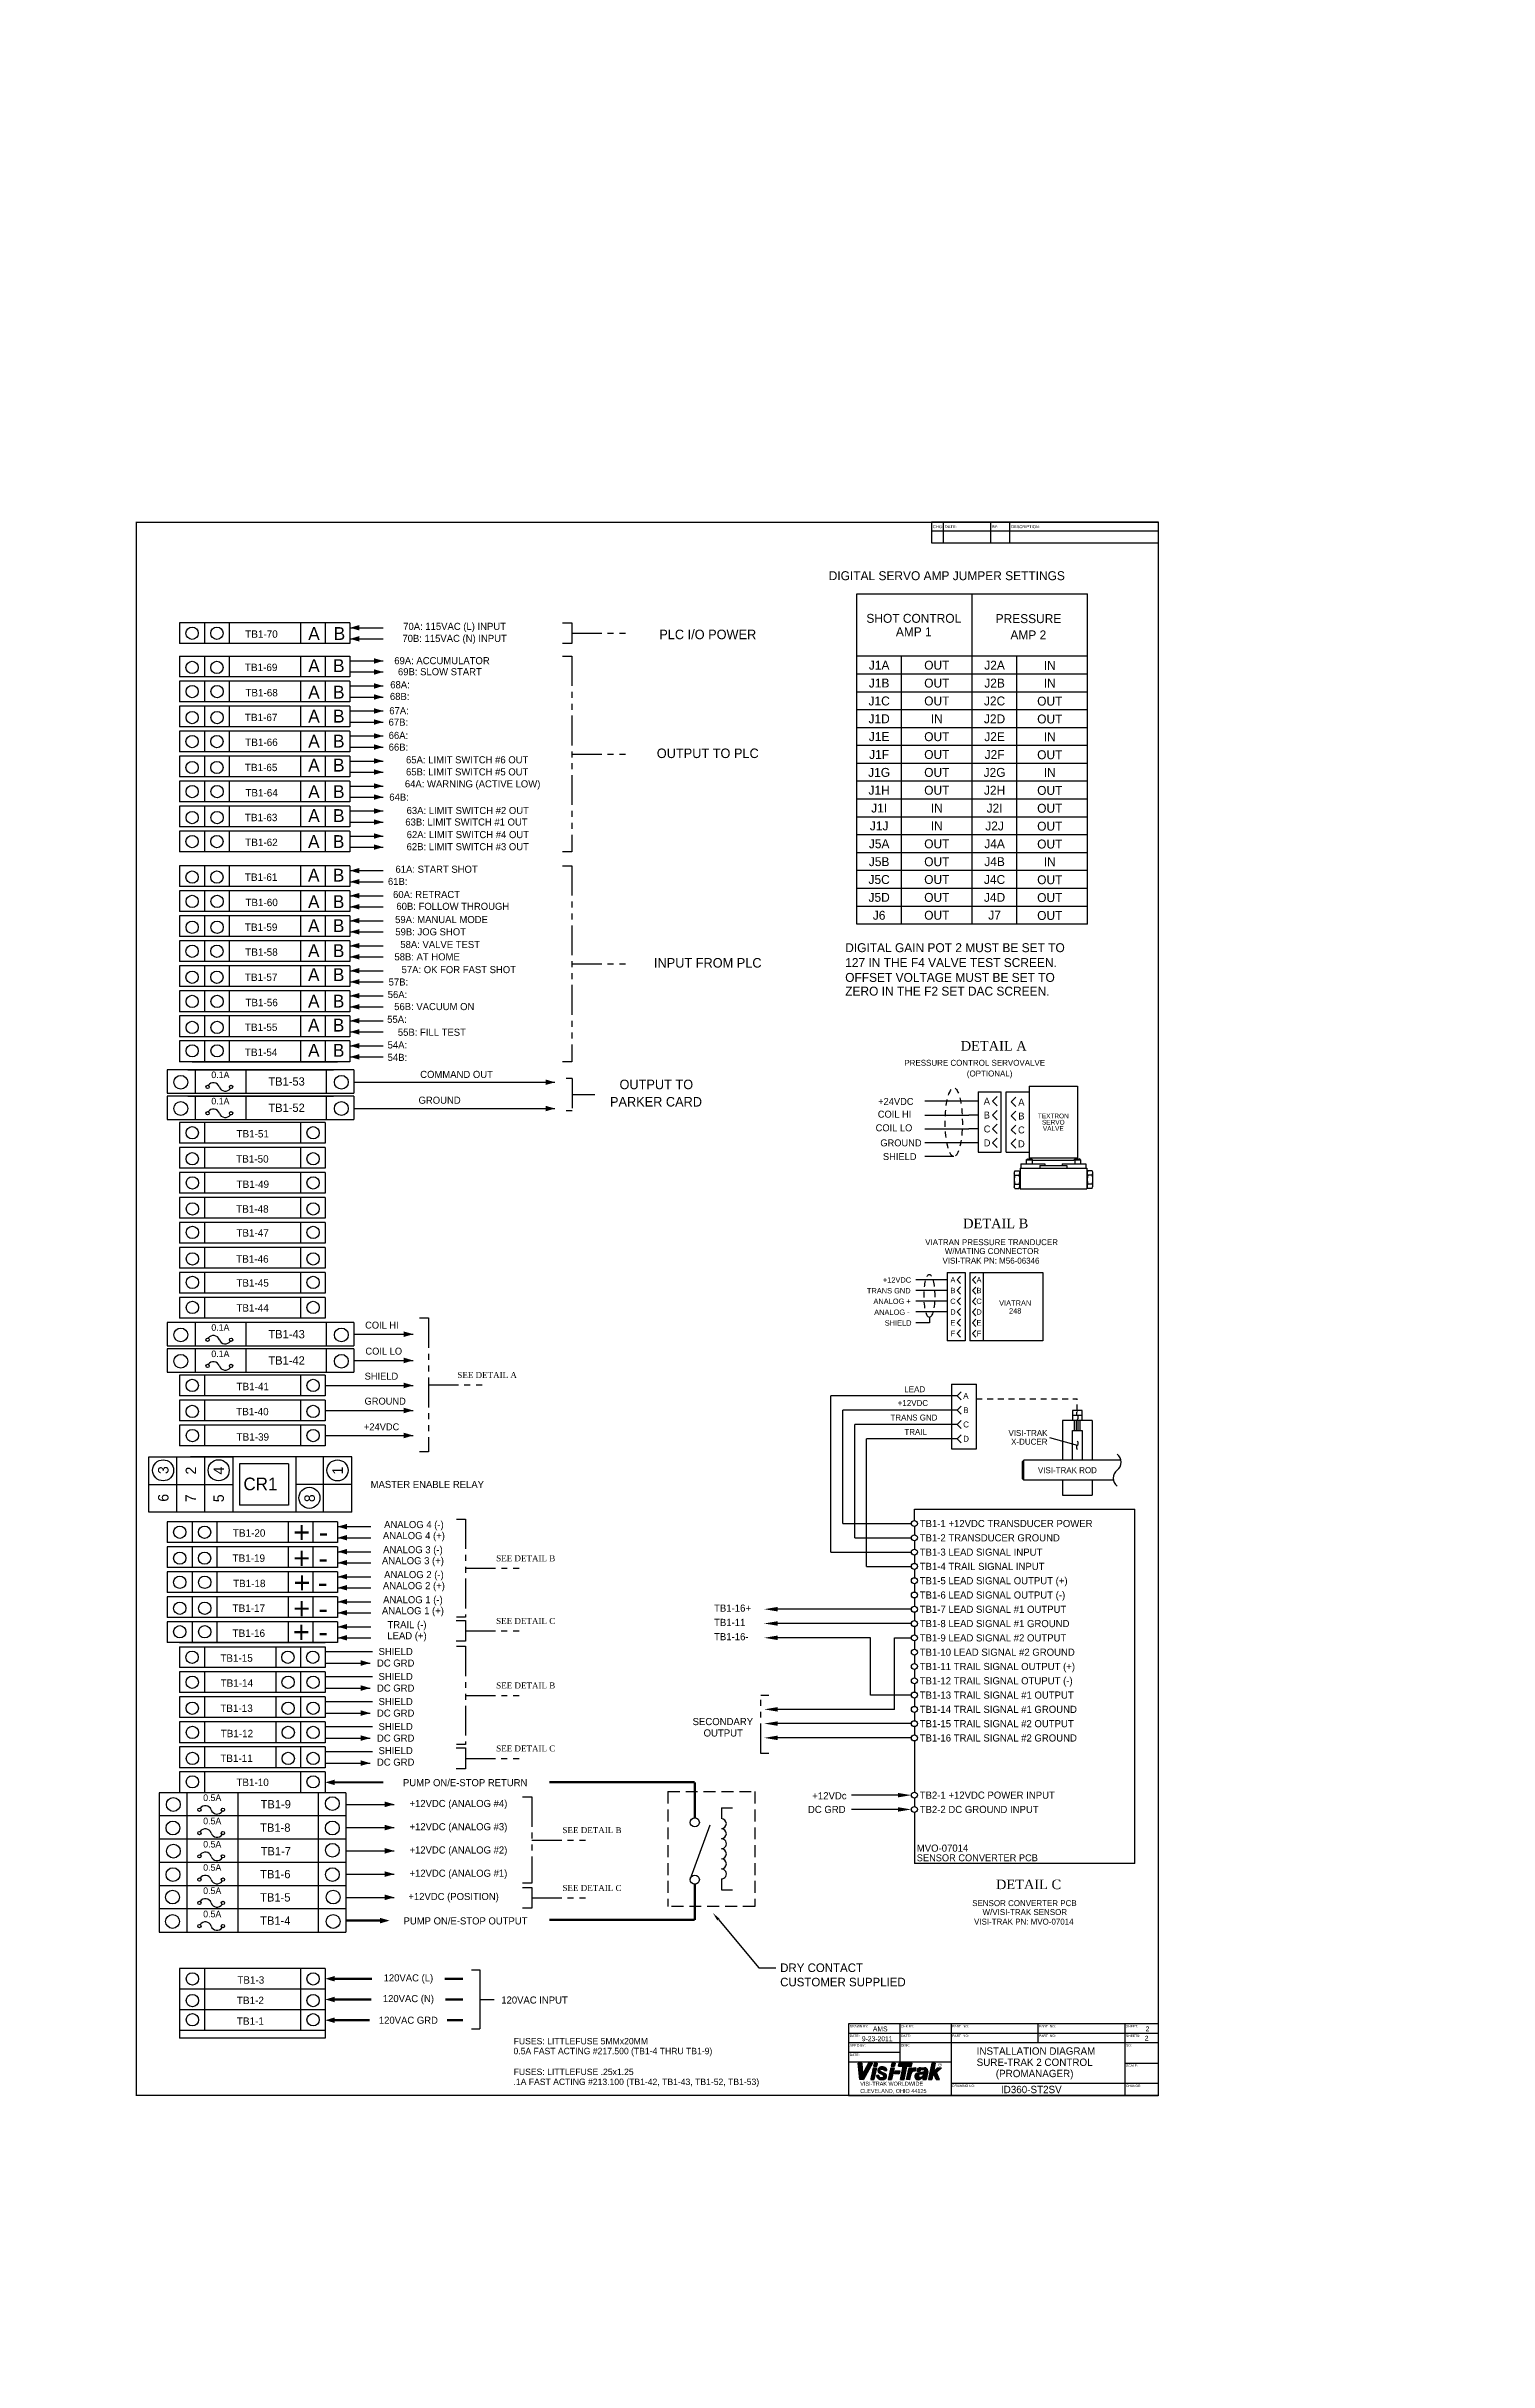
# Model space of a CAD drawing. Extents: x -174 to 488, y -202 to 118.
# Drawn here: x -39.29 to -9.01, y -124.87 to -76.29 of the extents above; entities that cross this region are included whole.
import ezdxf
from ezdxf import colors
from ezdxf.entities.mleader import LeaderData, LeaderLine
from ezdxf.enums import TextEntityAlignment as Align
from ezdxf.math import Vec2, Vec3

# ---------------------------------------------------------------- set-up
doc = ezdxf.new("R2010")
doc.units = 0
doc.header["$MEASUREMENT"] = 0
for name, pattern in [('HIDDEN', [0.375, 0.25, -0.125]), ('HIDDEN2', [0.1875, 0.125, -0.0625]), ('PHANTOM2', [1.25, 0.625, -0.125, 0.125, -0.125, 0.125, -0.125])]:
    doc.linetypes.add(name, pattern=pattern)
doc.layers.get('0').update_dxf_attribs({"linetype": 'CONTINUOUS'})
for name, color, linetype in [('1', 3, 'CONTINUOUS'), ('HIDDEN', 4, 'HIDDEN2'), ('TITLE', 2, 'CONTINUOUS')]:
    doc.layers.add(name, color=color, linetype=linetype)
doc.styles.add('DUTCHEB', font='dutcheb.ttf')

msp = doc.modelspace()

# ---------------------------------------------------------------- texts
at = {"color": 7}
for s, p in [('DIGITAL SERVO AMP JUMPER SETTINGS', (-22.865, -87.489)), ('DIGITAL GAIN POT 2 MUST BE SET TO', (-22.519, -95.295)), ('127 IN THE F4 VALVE TEST SCREEN.', (-22.519, -95.607)), ('ZERO IN THE F2 SET DAC SCREEN.', (-22.519, -96.207)), ('OFFSET VOLTAGE MUST BE SET TO', (-22.519, -95.919))]:
    msp.add_text(s, height=0.18738, dxfattribs=at).set_placement(p)
at = {"color": 3}
for s, p in [('0.1A', (-35.824, -97.938)), ('0.1A', (-35.824, -98.49)), ('0.1A', (-35.824, -103.241)), ('0.1A', (-35.824, -103.793)), ('0.5A', (-35.995, -113.108)), ('0.5A', (-35.995, -113.596)), ('0.5A', (-35.995, -114.084)), ('0.5A', (-35.995, -114.572)), ('0.5A', (-35.995, -115.06)), ('0.5A', (-35.995, -115.548))]:
    msp.add_text(s, height=0.138, dxfattribs=at).set_placement(p)
at = {"color": 7, "char_height": 0.18, "attachment_point": 4}
for insert in [(-9.012, -76.286), (-39.288, -124.874)]:
    msp.add_mtext('\\A1;', dxfattribs=dict(at, insert=insert))
at = {"char_height": 0.18, "attachment_point": 6}
for insert in [(-17.593, -83.594), (-16.731, -83.802)]:
    msp.add_mtext('\\A1;', dxfattribs=dict(at, insert=insert))
at = {"layer": '1'}
for s, height, p in [('70A: 115VAC (L) INPUT', 0.14894, (-30.718, -88.477)), ('70B: 115VAC (N) INPUT', 0.14894, (-30.718, -88.729)), ('PLC I/O POWER', 0.2, (-25.404, -88.624)), ('69A: ACCUMULATOR', 0.14894, (-30.983, -89.178)), ('69B: SLOW START', 0.14894, (-31.027, -89.41)), ('68B:', 0.1489, (-31.871, -89.928)), ('68A:', 0.1489, (-31.864, -89.683)), ('67A:', 0.1489, (-31.884, -90.228)), ('67B:', 0.1489, (-31.899, -90.468)), ('66A:', 0.1489, (-31.897, -90.746)), ('66B:', 0.1489, (-31.897, -90.992)), ('65A: LIMIT SWITCH #6 OUT', 0.14894, (-30.454, -91.258)), ('OUTPUT TO PLC', 0.2, (-25.404, -91.122)), ('64A: WARNING (ACTIVE LOW)', 0.14894, (-30.34, -91.782)), ('65B: LIMIT SWITCH #5 OUT', 0.14894, (-30.454, -91.512)), ('64B:', 0.1489, (-31.884, -92.041)), ('63A: LIMIT SWITCH #2 OUT', 0.14894, (-30.442, -92.322)), ('63B: LIMIT SWITCH #1 OUT', 0.14894, (-30.469, -92.564)), ('62A: LIMIT SWITCH #4 OUT', 0.14894, (-30.44, -92.828)), ('62B: LIMIT SWITCH #3 OUT', 0.14894, (-30.442, -93.082)), ('61B:', 0.1489, (-31.912, -93.81)), ('61A: START SHOT', 0.14894, (-31.096, -93.555)), ('60A: RETRACT', 0.14894, (-31.307, -94.085)), ('60B: FOLLOW THROUGH', 0.14894, (-30.756, -94.333)), ('59A: MANUAL MODE', 0.14894, (-30.993, -94.611)), ('59B: JOG SHOT', 0.14894, (-31.221, -94.868)), ('58A: VALVE TEST', 0.14894, (-31.021, -95.134)), ('58B: AT HOME', 0.1489, (-31.295, -95.393)), ('57A: OK FOR FAST SHOT', 0.14894, (-30.63, -95.661)), ('INPUT FROM PLC', 0.2, (-25.404, -95.519)), ('56A:', 0.1489, (-31.917, -96.184)), ('57B:', 0.1489, (-31.898, -95.922)), ('55A:', 0.1489, (-31.928, -96.705)), ('56B: VACUUM ON', 0.14894, (-31.145, -96.437)), ('54A:', 0.1489, (-31.919, -97.243)), ('55B: FILL TEST', 0.14894, (-31.195, -96.976)), ('54B:', 0.1489, (-31.919, -97.504)), ('A', 0.146, (-18.821, -98.443)), ('C', 0.146, (-18.821, -99.026)), ('B', 0.146, (-18.821, -98.734)), ('TEXTRON', 0.0984, (-18.151, -98.733)), ('SERVO', 0.0984, (-18.151, -98.864)), ('VALVE', 0.0984, (-18.151, -98.995)), ('D', 0.146, (-18.821, -99.317)), ('VIATRAN PRESSURE TRANDUCER', 0.125, (-19.447, -101.381)), ('W/MATING CONNECTOR', 0.125, (-19.439, -101.566)), ('VISI-TRAK PN: M56-06346', 0.125, (-19.459, -101.769)), ('TRANS GND', 0.1128, (-21.605, -102.4)), ('+12VDC', 0.1128, (-21.432, -102.174)), ('A', 0.113, (-20.258, -102.17)), ('B', 0.113, (-20.258, -102.395)), ('A', 0.113, (-19.71, -102.17)), ('B', 0.113, (-19.71, -102.395)), ('ANALOG +', 0.1128, (-21.535, -102.621)), ('ANALOG -', 0.1128, (-21.539, -102.851)), ('C', 0.113, (-20.258, -102.621)), ('D', 0.113, (-20.258, -102.846)), ('C', 0.113, (-19.71, -102.621)), ('D', 0.113, (-19.71, -102.846)), ('VIATRAN', 0.1128, (-18.951, -102.658)), ('248', 0.1128, (-18.951, -102.823)), ('SHIELD', 0.1128, (-21.408, -103.076)), ('E', 0.113, (-20.258, -103.072)), ('F', 0.113, (-20.258, -103.298)), ('E', 0.113, (-19.71, -103.072)), ('F', 0.113, (-19.71, -103.298)), ('MASTER ENABLE RELAY', 0.1489, (-31.291, -106.465)), ('ANALOG 4 (-)', 0.14894, (-31.572, -107.325)), ('ANALOG 4 (+)', 0.14894, (-31.572, -107.557)), ('ANALOG 3 (-)', 0.14894, (-31.593, -107.852)), ('ANALOG 3 (+)', 0.14894, (-31.593, -108.083)), ('ANALOG 2 (-)', 0.14894, (-31.572, -108.375)), ('ANALOG 2 (+)', 0.14894, (-31.572, -108.607)), ('ANALOG 1 (-)', 0.14894, (-31.593, -108.902)), ('ANALOG 1 (+)', 0.14894, (-31.593, -109.133)), ('TRAIL (-)', 0.1489, (-31.717, -109.426)), ('LEAD (+)', 0.1489, (-31.717, -109.658)), ('DC GRD', 0.1489, (-31.955, -110.213)), ('SHIELD', 0.1489, (-31.955, -109.971)), ('DC GRD', 0.1489, (-31.955, -110.738)), ('SHIELD', 0.1489, (-31.955, -110.496)), ('DC GRD', 0.1489, (-31.955, -111.263)), ('SHIELD', 0.1489, (-31.955, -111.021)), ('DC GRD', 0.1489, (-31.955, -111.788)), ('SHIELD', 0.1489, (-31.955, -111.546)), ('DC GRD', 0.1489, (-31.955, -112.292)), ('SHIELD', 0.1489, (-31.955, -112.05)), ('PUMP ON/E-STOP RETURN', 0.14894, (-30.496, -112.72)), ('+12VDC (ANALOG #4)', 0.14894, (-30.638, -113.178)), ('+12VDC (ANALOG #3)', 0.14894, (-30.638, -113.666)), ('+12VDC (ANALOG #2)', 0.14894, (-30.638, -114.154)), ('+12VDC (ANALOG #1)', 0.14894, (-30.638, -114.642)), ('+12VDC (POSITION)', 0.14894, (-30.739, -115.13)), ('PUMP ON/E-STOP OUTPUT', 0.14894, (-30.489, -115.621)), ('SENSOR CONVERTER PCB', 0.125, (-18.757, -115.251)), ('VISI-TRAK PN: MVO-07014', 0.125, (-18.77, -115.639)), ('W/VISI-TRAK SENSOR', 0.125, (-18.749, -115.436)), ('120VAC (L)', 0.1489, (-31.688, -116.838)), ('120VAC (N)', 0.1489, (-31.688, -117.273)), ('120VAC GRD', 0.1489, (-31.688, -117.708))]:
    msp.add_text(s, height=height, dxfattribs=at).set_placement(p, align=Align.MIDDLE)
at = {"layer": '1', "color": 7}
for s, height, p in [('SHOT CONTROL', 0.18738, (-21.079, -88.29)), ('PRESSURE', 0.1874, (-18.672, -88.296)), ('AMP 1', 0.1874, (-21.079, -88.572)), ('AMP 2', 0.1874, (-18.675, -88.636)), ('J1A', 0.1874, (-21.807, -89.274)), ('OUT', 0.1874, (-20.596, -89.274)), ('J2A', 0.1874, (-19.384, -89.274)), ('IN', 0.1874, (-18.225, -89.278)), ('J1B', 0.1874, (-21.807, -89.649)), ('OUT', 0.1874, (-20.596, -89.649)), ('J2B', 0.1874, (-19.384, -89.649)), ('IN', 0.1874, (-18.225, -89.653)), ('J1C', 0.1874, (-21.807, -90.024)), ('J1D', 0.1874, (-21.807, -90.399)), ('OUT', 0.1874, (-20.596, -90.024)), ('IN', 0.1874, (-20.596, -90.399)), ('J2C', 0.1874, (-19.384, -90.024)), ('J2D', 0.1874, (-19.384, -90.399)), ('OUT', 0.1874, (-18.225, -90.028)), ('OUT', 0.1874, (-18.225, -90.402)), ('J1E', 0.1874, (-21.807, -90.773)), ('OUT', 0.1874, (-20.596, -90.773)), ('J2E', 0.1874, (-19.384, -90.773)), ('IN', 0.1874, (-18.225, -90.777)), ('J1F', 0.1874, (-21.807, -91.148)), ('OUT', 0.1874, (-20.596, -91.148)), ('J2F', 0.1874, (-19.384, -91.148)), ('OUT', 0.1874, (-18.225, -91.152)), ('J1G', 0.1874, (-21.807, -91.523)), ('J1H', 0.1874, (-21.807, -91.898)), ('OUT', 0.1874, (-20.596, -91.523)), ('OUT', 0.1874, (-20.596, -91.898)), ('J2G', 0.1874, (-19.384, -91.523)), ('J2H', 0.1874, (-19.384, -91.898)), ('OUT', 0.1874, (-18.225, -91.901)), ('IN', 0.1874, (-18.225, -91.527)), ('J1I', 0.1874, (-21.807, -92.272)), ('IN', 0.1874, (-20.596, -92.272)), ('J2I', 0.1874, (-19.384, -92.272)), ('OUT', 0.1874, (-18.225, -92.276)), ('J1J', 0.1874, (-21.807, -92.647)), ('IN', 0.1874, (-20.596, -92.647)), ('J2J', 0.1874, (-19.384, -92.647)), ('OUT', 0.1874, (-18.225, -92.651)), ('J5A', 0.1874, (-21.807, -93.022)), ('OUT', 0.1874, (-20.596, -93.022)), ('J4A', 0.1874, (-19.384, -93.022)), ('OUT', 0.1874, (-18.225, -93.026)), ('J5C', 0.1874, (-21.807, -93.771)), ('J5B', 0.1874, (-21.807, -93.397)), ('OUT', 0.1874, (-20.596, -93.397)), ('OUT', 0.1874, (-20.596, -93.771)), ('J4C', 0.1874, (-19.384, -93.771)), ('J4B', 0.1874, (-19.384, -93.397)), ('OUT', 0.1874, (-18.225, -93.775)), ('IN', 0.1874, (-18.225, -93.4)), ('J5D', 0.1874, (-21.807, -94.146)), ('OUT', 0.1874, (-20.596, -94.146)), ('J4D', 0.1874, (-19.384, -94.146)), ('OUT', 0.1874, (-18.225, -94.15)), ('J6', 0.1874, (-21.807, -94.521)), ('OUT', 0.1874, (-20.596, -94.521)), ('J7', 0.1874, (-19.384, -94.521)), ('OUT', 0.1874, (-18.225, -94.525)), ('LEAD', 0.1253, (-21.06, -104.467)), ('+12VDC', 0.1253, (-21.098, -104.756)), ('TRANS GND', 0.1253, (-21.076, -105.061)), ('TRAIL', 0.1253, (-21.04, -105.362)), ('VISI-TRAK ROD', 0.12529, (-17.855, -106.166))]:
    msp.add_text(s, height=height, dxfattribs=at).set_placement(p, align=Align.MIDDLE)
at = {"layer": '1'}
for s, height, p in [('TB1-70', 0.1553, (-35.112, -88.698)), ('A', 0.27, (-33.79, -88.744)), ('B', 0.27, (-33.255, -88.744)), ('A', 0.27, (-33.79, -89.418)), ('B', 0.27, (-33.269, -89.418)), ('A', 0.27, (-33.79, -89.974)), ('B', 0.27, (-33.269, -89.974)), ('A', 0.27, (-33.79, -90.477)), ('B', 0.27, (-33.269, -90.477)), ('TB1-66', 0.1553, (-35.112, -90.969)), ('A', 0.27, (-33.79, -91.002)), ('B', 0.27, (-33.269, -91.002)), ('A', 0.27, (-33.79, -91.505)), ('B', 0.27, (-33.269, -91.505)), ('A', 0.27, (-33.79, -92.062)), ('B', 0.27, (-33.269, -92.062)), ('A', 0.27, (-33.79, -92.564)), ('B', 0.27, (-33.269, -92.564)), ('TB1-62', 0.1553, (-35.112, -93.069)), ('A', 0.27, (-33.794, -93.109)), ('B', 0.27, (-33.273, -93.109)), ('A', 0.27, (-33.794, -93.814)), ('B', 0.27, (-33.273, -93.814)), ('A', 0.27, (-33.794, -94.371)), ('B', 0.27, (-33.273, -94.371)), ('A', 0.27, (-33.794, -94.873)), ('B', 0.27, (-33.273, -94.873)), ('TB1-58', 0.1553, (-35.112, -95.371)), ('A', 0.27, (-33.794, -95.399)), ('B', 0.27, (-33.273, -95.399)), ('A', 0.27, (-33.794, -95.902)), ('B', 0.27, (-33.273, -95.902)), ('A', 0.27, (-33.794, -96.458)), ('B', 0.27, (-33.273, -96.458)), ('A', 0.27, (-33.794, -96.961)), ('B', 0.27, (-33.273, -96.961)), ('A', 0.27, (-33.793, -97.49)), ('B', 0.27, (-33.272, -97.49)), ('COIL HI', 0.1458, (-21.835, -98.768)), ('+24VDC', 0.1458, (-21.827, -98.501)), ('A', 0.146, (-19.611, -98.495)), ('TB1-51', 0.1553, (-35.296, -99.184)), ('COIL LO', 0.1458, (-21.88, -99.054)), ('C', 0.146, (-19.611, -99.078)), ('B', 0.146, (-19.611, -98.786)), ('GROUND', 0.1458, (-21.782, -99.37)), ('SHIELD', 0.1458, (-21.727, -99.657)), ('D', 0.146, (-19.611, -99.37)), ('COIL HI', 0.1458, (-32.596, -103.195)), ('COIL LO', 0.1458, (-32.59, -103.741)), ('TB1-41', 0.1553, (-35.296, -104.487)), ('SHIELD', 0.1458, (-32.606, -104.266)), ('GROUND', 0.1458, (-32.608, -104.79)), ('+24VDC', 0.1458, (-32.621, -105.329)), ('+', 0.452, (-34.104, -107.692)), ('TB1-1 +12VDC TRANSDUCER POWER', 0.15, (-20.955, -107.36)), ('TB1-20', 0.1553, (-35.371, -107.561)), ('TB1-2 TRANSDUCER GROUND', 0.15, (-20.955, -107.66)), ('TB1-3 LEAD SIGNAL INPUT', 0.15, (-20.955, -107.96)), ('TB1-4 TRAIL SIGNAL INPUT', 0.15, (-20.955, -108.26)), ('TB1-5 LEAD SIGNAL OUTPUT (+)', 0.15, (-20.955, -108.56)), ('TB1-6 LEAD SIGNAL OUTPUT (-)', 0.15, (-20.955, -108.86)), ('TB1-7 LEAD SIGNAL #1 OUTPUT', 0.15, (-20.955, -109.16)), ('TB1-8 LEAD SIGNAL #1 GROUND', 0.15, (-20.955, -109.46)), ('-', 0.452, (-33.58, -109.781)), ('TB1-9 LEAD SIGNAL #2 OUTPUT', 0.15, (-20.955, -109.76)), ('TB1-15', 0.1553, (-35.635, -110.186)), ('TB1-10 LEAD SIGNAL #2 GROUND', 0.15, (-20.955, -110.06)), ('TB1-11 TRAIL SIGNAL OUTPUT (+)', 0.15, (-20.955, -110.36)), ('TB1-14', 0.1553, (-35.629, -110.711)), ('TB1-12 TRAIL SIGNAL OTUPUT (-)', 0.15, (-20.955, -110.66)), ('TB1-13 TRAIL SIGNAL #1 OUTPUT', 0.15, (-20.955, -110.96)), ('TB1-14 TRAIL SIGNAL #1 GROUND', 0.15, (-20.955, -111.26)), ('TB1-15 TRAIL SIGNAL #2 OUTPUT', 0.15, (-20.955, -111.56)), ('TB1-16 TRAIL SIGNAL #2 GROUND', 0.15, (-20.955, -111.86)), ('TB1-9', 0.1743, (-34.79, -113.263)), ('TB2-1 +12VDC POWER INPUT', 0.15, (-20.955, -113.06)), ('TB2-2 DC GROUND INPUT', 0.15, (-20.955, -113.36)), ('MVO-07014', 0.15, (-21.017, -114.172)), ('SENSOR CONVERTER PCB', 0.145, (-21.017, -114.372)), ('120VAC INPUT', 0.14894, (-29.738, -117.359)), ('0.5A FAST ACTING #217.500 (TB1-4 THRU TB1-9)', 0.135, (-29.482, -118.422)), ('FUSES: LITTLEFUSE 5MMx20MM', 0.135, (-29.478, -118.215)), ('.1A FAST ACTING #213.100 (TB1-42, TB1-43, TB1-52, TB1-53)', 0.135, (-29.482, -119.068)), ('FUSES: LITTLEFUSE .25x1.25', 0.135, (-29.478, -118.859))]:
    msp.add_text(s, height=height, dxfattribs=at).set_placement(p)
for s, height, p in [('TB1-69', 0.1553, (-35.119, -89.319)), ('TB1-68', 0.1553, (-35.11, -89.85)), ('TB1-67', 0.1553, (-35.119, -90.369)), ('TB1-65', 0.1553, (-35.119, -91.419)), ('TB1-64', 0.1553, (-35.11, -91.95)), ('TB1-63', 0.1553, (-35.119, -92.469)), ('TB1-61', 0.1553, (-35.119, -93.721)), ('TB1-60', 0.1553, (-35.11, -94.252)), ('TB1-59', 0.1553, (-35.119, -94.771)), ('TB1-57', 0.1553, (-35.119, -95.821)), ('TB1-56', 0.1553, (-35.11, -96.352)), ('TB1-55', 0.1553, (-35.119, -96.871)), ('TB1-54', 0.1553, (-35.119, -97.396)), ('TB1-53', 0.1743, (-34.627, -98.009)), ('TB1-52', 0.1743, (-34.627, -98.56)), ('TB1-50', 0.1553, (-35.303, -99.634)), ('TB1-49', 0.1553, (-35.294, -100.165)), ('TB1-48', 0.1553, (-35.303, -100.684)), ('TB1-47', 0.1553, (-35.299, -101.186)), ('TB1-46', 0.1553, (-35.303, -101.733)), ('TB1-45', 0.1553, (-35.299, -102.236)), ('TB1-44', 0.1553, (-35.299, -102.761)), ('TB1-43', 0.1743, (-34.627, -103.312)), ('TB1-42', 0.1743, (-34.627, -103.863)), ('TB1-40', 0.1553, (-35.303, -104.936)), ('TB1-39', 0.1553, (-35.294, -105.468)), ('+', 0.452, (-34.102, -108.008)), ('-', 0.452, (-33.572, -107.464)), ('TB1-19', 0.1553, (-35.378, -108.011)), ('-', 0.452, (-33.576, -108.008)), ('TB1-18', 0.1553, (-35.369, -108.542)), ('+', 0.452, (-34.099, -108.522)), ('-', 0.452, (-33.588, -108.519)), ('TB1-17', 0.1553, (-35.378, -109.061)), ('+', 0.452, (-34.106, -109.064)), ('-', 0.452, (-33.577, -109.064)), ('TB1-16', 0.1553, (-35.378, -109.586)), ('+', 0.452, (-34.11, -109.559)), ('TB1-13', 0.1553, (-35.636, -111.161)), ('TB1-12', 0.1553, (-35.628, -111.692)), ('TB1-11', 0.1553, (-35.636, -112.211)), ('TB1-10', 0.1553, (-35.299, -112.717)), ('TB1-8', 0.1743, (-34.798, -113.666)), ('TB1-7', 0.1743, (-34.789, -114.161)), ('TB1-6', 0.1743, (-34.798, -114.642)), ('TB1-5', 0.1743, (-34.798, -115.13)), ('TB1-4', 0.1743, (-34.798, -115.618)), ('TB1-3', 0.1553, (-35.279, -116.864)), ('TB1-2', 0.1553, (-35.287, -117.292)), ('TB1-1', 0.1553, (-35.287, -117.727))]:
    msp.add_text(s, height=height, dxfattribs=at).set_placement(p, align=Align.MIDDLE_LEFT)
at = {"layer": '1', "style": 'DUTCHEB'}
for s, height, p in [('DETAIL A', 0.2, (-19.402, -97.261)), ('DETAIL B', 0.2, (-19.36, -100.988)), ('SEE DETAIL A', 0.12529, (-30.036, -104.169)), ('SEE DETAIL B', 0.12529, (-29.225, -108.015)), ('SEE DETAIL C', 0.12529, (-29.226, -109.331)), ('SEE DETAIL B', 0.12529, (-29.225, -110.683)), ('SEE DETAIL C', 0.12529, (-29.225, -112.005)), ('SEE DETAIL B', 0.12529, (-27.834, -113.719)), ('SEE DETAIL C', 0.12529, (-27.834, -114.933)), ('DETAIL C', 0.2, (-18.67, -114.858))]:
    msp.add_text(s, height=height, dxfattribs=at).set_placement(p, align=Align.MIDDLE)
at = {"layer": '1', "color": 3}
for s, height, p in [('PRESSURE CONTROL SERVOVALVE', 0.125, (-21.277, -97.68)), ('OUTPUT TO', 0.2, (-27.256, -98.171)), ('(OPTIONAL)', 0.125, (-19.966, -97.904)), ('PARKER CARD', 0.2, (-27.457, -98.535)), ('AMS', 0.103, (-21.938, -117.942)), ('2', 0.103, (-16.231, -118.136)), ('2', 0.103, (-16.214, -117.941)), ('VISI-TRAK WORLDWIDE', 0.08313, (-22.204, -119.082)), ('CLEVELAND, OHIO 44125', 0.08313, (-22.204, -119.235)), ('ID360-ST2SV', 0.1545, (-19.25, -119.239))]:
    msp.add_text(s, height=height, dxfattribs=at).set_placement(p)
for s, height, p in [('COMMAND OUT', 0.1489, (-30.677, -97.86)), ('GROUND', 0.1489, (-31.033, -98.402)), ('SURE-TRAK 2 CONTROL', 0.1545, (-18.543, -118.59)), ('INSTALLATION DIAGRAM', 0.1545, (-18.515, -118.355)), ('(PROMANAGER)', 0.1545, (-18.543, -118.845))]:
    msp.add_text(s, height=height, dxfattribs=at).set_placement(p, align=Align.MIDDLE)
at = {"layer": '1', "color": 7}
for s, height, p in [('A', 0.125, (-20.042, -104.669)), ('B', 0.125, (-20.042, -104.969)), ('C', 0.125, (-20.042, -105.269)), ('D', 0.125, (-20.042, -105.569)), ('TB1-16+', 0.15, (-25.272, -109.135)), ('TB1-11', 0.15, (-25.272, -109.435)), ('TB1-16-', 0.15, (-25.272, -109.735))]:
    msp.add_text(s, height=height, dxfattribs=at).set_placement(p)
for s, p in [('VISI-TRAK', (-18.273, -105.385)), ('X-DUCER', (-18.273, -105.568))]:
    msp.add_text(s, height=0.1253, dxfattribs=at).set_placement(p, align=Align.MIDDLE_RIGHT)
at = {"layer": '1'}
for s, p in [('3', (-36.833, -106.164)), ('2', (-36.256, -106.175)), ('4', (-35.668, -106.175)), ('1', (-33.173, -106.175)), ('6', (-36.833, -106.745)), ('7', (-36.257, -106.756)), ('5', (-35.669, -106.756)), ('8', (-33.761, -106.754))]:
    msp.add_text(s, height=0.22, rotation=90, dxfattribs=at).set_placement(p, align=Align.MIDDLE)
msp.add_text('CR1', height=0.2656, dxfattribs=at).set_placement((-34.439, -106.587), align=Align.RIGHT)
at = {"layer": '1', "color": 7}
for s, p in [('SECONDARY', (-24.452, -111.516)), ('OUTPUT', (-24.667, -111.755)), ('DC GRD', (-22.511, -113.36)), ('+12VDc', (-22.49, -113.073))]:
    msp.add_text(s, height=0.15, dxfattribs=at).set_placement(p, align=Align.RIGHT)
at = {"layer": '1', "color": 3, "width": 0.9}
msp.add_text('9-23-2011', height=0.103, dxfattribs=at).set_placement((-22.17, -118.148))
at = {"layer": 'TITLE', "color": 3}
for s, height, p in [('DRAWN BY:', 0.05, (-22.423, -117.86)), ('DATE:', 0.05, (-22.423, -118.06)), ('CHK BY:', 0.05, (-21.348, -117.86)), ('DATE:', 0.05, (-21.348, -118.06)), ('PART', 0.05, (-20.273, -117.86)), ('PART', 0.05, (-20.273, -118.06)), ('NO:', 0.05, (-20.048, -117.86)), ('NO:', 0.05, (-20.048, -118.06)), ('PART', 0.05, (-18.448, -117.86)), ('PART', 0.05, (-18.448, -118.06)), ('NO:', 0.05, (-18.223, -117.86)), ('NO:', 0.05, (-18.223, -117.86)), ('NO:', 0.05, (-18.223, -118.06)), ('NO:', 0.05, (-18.223, -118.06)), ('SHEET:', 0.05, (-16.623, -117.86)), ('SHEETS:', 0.05, (-16.623, -118.06)), ("APP'D BY:", 0.05, (-22.423, -118.26)), ('DATE:', 0.05, (-22.423, -118.46)), ('DISK:', 0.05, (-21.348, -118.26)), ('SO:', 0.05, (-16.623, -118.26)), ('R', 0.0289, (-20.54, -118.658)), ('SCALE:', 0.05, (-16.623, -118.685)), ('DRAWING NO:', 0.05, (-20.273, -119.11)), ('CHANGE:', 0.05, (-16.623, -119.11))]:
    msp.add_text(s, height=height, dxfattribs=at).set_placement(p)

# ---------------------------------------------------------------- blocks, each defined once
blk = doc.blocks.new('REVTITLE')
at = {"color": 2}
blk.add_line((3.85, 0), (3.85, -0.35), dxfattribs=at)
at = {"layer": 'TITLE'}
for p, q in [((3.85, 0), (0, 0)), ((0, 0), (0, -0.35)), ((3.85, -0.15), (0, -0.15)), ((0.2, 0), (0.2, -0.35)), ((1, 0), (1, -0.35)), ((1.325, 0), (1.325, -0.35))]:
    blk.add_line(p, q, dxfattribs=at)
for s, p in [('CHG:', (0.025, -0.1)), ('DATE:', (0.225, -0.1)), ('BY:', (1.025, -0.1)), ('DESCRIPTION:', (1.35, -0.1))]:
    blk.add_text(s, height=0.05, dxfattribs=at).set_placement(p)

# ---------------------------------------------------------------- hatches: boundary and pattern name
at = {"layer": 'TITLE'}
h = msp.add_hatch(dxfattribs=at)
h.set_pattern_fill('ANSI31', color=3, scale=0.05, style=0)
h.set_pattern_definition([(45, (-46.198226, -118.8852164), (-0.0044194174, 0.0044194174), [])])
h.paths.add_polyline_path([(-21.225, -118.675), (-21.129, -118.675), (-21.114, -118.608), (-21.389, -118.608), (-21.403, -118.675), (-21.302, -118.675), (-21.36, -118.954), (-21.283, -118.954)])
h.paths.add_polyline_path([(-21.117, -118.737), (-21.112, -118.709), (-21.179, -118.709), (-21.23, -118.954), (-21.162, -118.954), (-21.138, -118.835, -0.412622), (-21.053, -118.777), (-21.04, -118.709, 0.177777)])
h.paths.add_polyline_path([(-20.871, -118.79), (-20.991, -118.812, -0.000198), (-20.99, -118.812, 1.176337), (-20.957, -118.95), (-20.88, -118.911), (-20.889, -118.954), (-20.822, -118.954), (-20.787, -118.785, 0.450896), (-20.858, -118.704), (-20.939, -118.704, 0.343381), (-21.009, -118.758), (-21.013, -118.777), (-20.946, -118.777, -0.408367), (-20.91, -118.742), (-20.875, -118.742, -0.927229)])
h.paths.add_polyline_path([(-20.859, -118.834, -0.222166), (-20.933, -118.904, -1.186669), (-20.944, -118.834)], flags=16)
h.paths.add_polyline_path([(-20.668, -118.781), (-20.631, -118.608), (-20.699, -118.608), (-20.771, -118.954), (-20.704, -118.954), (-20.688, -118.877), (-20.653, -118.846), (-20.607, -118.954), (-20.54, -118.954), (-20.604, -118.803), (-20.495, -118.704), (-20.582, -118.704)])
h.paths.add_polyline_path([(-21.615, -118.954), (-21.547, -118.954), (-21.493, -118.709), (-21.56, -118.709)])
h.paths.add_polyline_path([(-21.374, -118.771), (-21.47, -118.771), (-21.485, -118.834), (-21.388, -118.834)])
h.paths.add_polyline_path([(-21.485, -118.675), (-21.47, -118.608), (-21.538, -118.608), (-21.552, -118.675)])
h.paths.add_polyline_path([(-21.763, -118.732), (-21.73, -118.732, -0.378254), (-21.695, -118.762), (-21.646, -118.762, 0.105062), (-21.654, -118.732, 0.423951), (-21.808, -118.707, 0.564165), (-21.794, -118.824), (-21.727, -118.854, -0.850893), (-21.741, -118.912), (-21.781, -118.911, -0.428023), (-21.811, -118.878), (-21.811, -118.87), (-21.862, -118.87, 0.10636), (-21.857, -118.897, 0.275844), (-21.762, -118.954), (-21.732, -118.954, 0.11899), (-21.683, -118.94, 0.591571), (-21.685, -118.824), (-21.773, -118.784, -0.984349)])
h.paths.add_polyline_path([(-21.862, -118.709), (-21.93, -118.709), (-21.984, -118.954), (-21.917, -118.954)])
h.paths.add_polyline_path([(-21.855, -118.675), (-21.845, -118.608), (-21.907, -118.608), (-21.922, -118.675)])
h.paths.add_polyline_path([(-21.947, -118.608), (-22.029, -118.608), (-22.154, -118.839), (-22.173, -118.608), (-22.25, -118.608), (-22.212, -118.954), (-22.135, -118.954)])

# ---------------------------------------------------------------- linework, layer by layer
at = {"color": 2}
msp.add_line((-20.707, -86.706), (-15.948, -86.706), dxfattribs=at)
at = {"color": 7}
for p, q in [((-22.275, -94.708), (-22.275, -87.775)), ((-22.275, -87.775), (-19.853, -87.775)), ((-19.853, -94.708), (-19.853, -87.775)), ((-19.853, -94.708), (-19.853, -87.775)), ((-19.853, -87.775), (-17.43, -87.775)), ((-17.43, -94.708), (-17.43, -87.775)), ((-33.659, -88.386), (-35.744, -88.386)), ((-19.853, -89.087), (-22.275, -89.087)), ((-21.339, -94.708), (-21.339, -89.087)), ((-17.43, -89.087), (-19.853, -89.087)), ((-18.916, -94.708), (-18.916, -89.087)), ((-19.853, -89.462), (-22.275, -89.462)), ((-19.853, -89.836), (-22.275, -89.836)), ((-17.43, -89.462), (-19.853, -89.462)), ((-17.43, -89.836), (-19.853, -89.836)), ((-19.853, -90.211), (-22.275, -90.211)), ((-17.43, -90.211), (-19.853, -90.211)), ((-33.659, -90.657), (-35.744, -90.657)), ((-19.853, -90.586), (-22.275, -90.586)), ((-17.43, -90.586), (-19.853, -90.586)), ((-19.853, -90.961), (-22.275, -90.961)), ((-19.853, -91.335), (-22.275, -91.335)), ((-17.43, -90.961), (-19.853, -90.961)), ((-17.43, -91.335), (-19.853, -91.335)), ((-19.853, -91.71), (-22.275, -91.71)), ((-17.43, -91.71), (-19.853, -91.71)), ((-19.853, -92.085), (-22.275, -92.085)), ((-17.43, -92.085), (-19.853, -92.085)), ((-33.659, -92.757), (-35.744, -92.757)), ((-19.853, -92.46), (-22.275, -92.46)), ((-17.43, -92.46), (-19.853, -92.46)), ((-19.853, -92.835), (-22.275, -92.835)), ((-19.853, -93.209), (-22.275, -93.209)), ((-17.43, -92.835), (-19.853, -92.835)), ((-17.43, -93.209), (-19.853, -93.209)), ((-19.853, -93.584), (-22.275, -93.584)), ((-17.43, -93.584), (-19.853, -93.584)), ((-19.853, -93.959), (-22.275, -93.959)), ((-17.43, -93.959), (-19.853, -93.959)), ((-19.853, -94.334), (-22.275, -94.334)), ((-19.853, -94.708), (-22.275, -94.708)), ((-17.43, -94.334), (-19.853, -94.334)), ((-17.43, -94.708), (-19.853, -94.708)), ((-33.659, -95.059), (-35.744, -95.059)), ((-28.253, -97.946), (-28.378, -97.946)), ((-28.253, -98.627), (-28.378, -98.627)), ((-20.285, -104.364), (-19.766, -104.364)), ((-20.285, -104.364), (-20.285, -105.715)), ((-19.766, -105.715), (-19.766, -104.364)), ((-20.084, -104.523), (-20.167, -104.606)), ((-20.167, -104.606), (-20.084, -104.69)), ((-20.084, -104.823), (-20.167, -104.906)), ((-20.167, -104.906), (-20.084, -104.99)), ((-17.751, -104.913), (-17.751, -105.122)), ((-17.542, -104.913), (-17.751, -104.913)), ((-17.542, -105.122), (-17.542, -104.913)), ((-20.084, -105.123), (-20.167, -105.206)), ((-20.167, -105.206), (-20.084, -105.29)), ((-20.084, -105.423), (-20.167, -105.506)), ((-17.333, -105.122), (-17.96, -105.122)), ((-17.96, -105.122), (-17.96, -105.957)), ((-17.542, -105.017), (-17.751, -105.017)), ((-17.751, -105.331), (-17.542, -105.331)), ((-17.751, -105.957), (-17.751, -105.331)), ((-17.709, -105.331), (-17.709, -105.122)), ((-17.667, -105.331), (-17.667, -105.122)), ((-17.626, -105.331), (-17.626, -105.122)), ((-17.584, -105.331), (-17.584, -105.122)), ((-17.542, -105.331), (-17.542, -105.957)), ((-17.333, -105.122), (-17.333, -105.957)), ((-20.285, -105.715), (-19.766, -105.715)), ((-20.167, -105.506), (-20.084, -105.59)), ((-18.231, -105.477), (-17.647, -105.644)), ((-18.769, -105.957), (-18.795, -105.983)), ((-18.795, -106.349), (-18.795, -105.983)), ((-18.769, -106.375), (-18.795, -106.349)), ((-16.732, -105.957), (-18.769, -105.957)), ((-18.769, -106.375), (-18.769, -105.957)), ((-16.891, -106.375), (-18.769, -106.375)), ((-17.96, -106.375), (-17.96, -106.688)), ((-17.333, -106.375), (-17.333, -106.688)), ((-17.96, -106.688), (-17.333, -106.688)), ((-33.918, -107.249), (-36.003, -107.249)), ((-22.57, -107.286), (-21.13, -107.286)), ((-22.32, -107.585), (-21.13, -107.585)), ((-22.82, -107.885), (-21.13, -107.885)), ((-22.07, -108.185), (-21.13, -108.185)), ((-21.13, -109.083), (-23.938, -109.083)), ((-21.13, -109.383), (-23.938, -109.383)), ((-21.985, -109.683), (-23.938, -109.683)), ((-21.485, -111.185), (-23.938, -111.185)), ((-21.13, -110.885), (-21.985, -110.885)), ((-21.13, -111.483), (-23.938, -111.483)), ((-21.13, -111.783), (-23.938, -111.783)), ((-33.446, -117.926), (-36.475, -117.926)), ((-33.432, -118.082), (-36.489, -118.082))]:
    msp.add_line(p, q, dxfattribs=at)
at = {"color": 7, "linetype": 'Continuous'}
for p, q in [((-32.914, -88.386), (-36.489, -88.386)), ((-35.453, -88.386), (-35.453, -88.821)), ((-32.914, -88.821), (-36.489, -88.821)), ((-35.453, -89.082), (-35.453, -89.517)), ((-32.914, -89.517), (-36.489, -89.517)), ((-32.914, -89.607), (-36.489, -89.607)), ((-35.453, -89.607), (-35.453, -90.042)), ((-32.914, -90.042), (-36.489, -90.042)), ((-32.914, -90.132), (-36.489, -90.132)), ((-35.453, -90.132), (-35.453, -90.567)), ((-32.914, -90.567), (-36.489, -90.567)), ((-32.914, -90.657), (-36.489, -90.657)), ((-35.453, -90.657), (-35.453, -91.092)), ((-32.914, -91.092), (-36.489, -91.092)), ((-32.914, -91.182), (-36.489, -91.182)), ((-35.453, -91.182), (-35.453, -91.617)), ((-32.914, -91.617), (-36.489, -91.617)), ((-32.914, -91.707), (-36.489, -91.707)), ((-35.453, -91.707), (-35.453, -92.142)), ((-32.914, -92.142), (-36.489, -92.142)), ((-32.914, -92.232), (-36.489, -92.232)), ((-35.453, -92.232), (-35.453, -92.667)), ((-32.914, -92.667), (-36.489, -92.667)), ((-32.914, -92.757), (-36.489, -92.757)), ((-35.453, -92.757), (-35.453, -93.192)), ((-32.914, -93.192), (-36.489, -93.192)), ((-32.914, -93.484), (-36.489, -93.484)), ((-35.453, -93.484), (-35.453, -93.919)), ((-32.914, -93.919), (-36.489, -93.919)), ((-32.914, -94.009), (-36.489, -94.009)), ((-35.453, -94.009), (-35.453, -94.444)), ((-32.914, -94.444), (-36.489, -94.444)), ((-32.914, -94.534), (-36.489, -94.534)), ((-35.453, -94.534), (-35.453, -94.969)), ((-32.914, -94.969), (-36.489, -94.969)), ((-32.914, -95.059), (-36.489, -95.059)), ((-35.453, -95.059), (-35.453, -95.494)), ((-32.914, -95.494), (-36.489, -95.494)), ((-32.914, -95.584), (-36.489, -95.584)), ((-35.453, -95.584), (-35.453, -96.019)), ((-32.914, -96.019), (-36.489, -96.019)), ((-32.914, -96.109), (-36.489, -96.109)), ((-35.453, -96.109), (-35.453, -96.544)), ((-32.914, -96.544), (-36.489, -96.544)), ((-32.914, -96.634), (-36.489, -96.634)), ((-35.453, -96.634), (-35.453, -97.069)), ((-32.914, -97.069), (-36.489, -97.069)), ((-32.914, -97.159), (-36.489, -97.159)), ((-35.453, -97.159), (-35.453, -97.594)), ((-32.914, -97.594), (-36.489, -97.594)), ((-32.83, -97.765), (-36.748, -97.765)), ((-33.002, -97.765), (-36.576, -97.765)), ((-35.098, -97.765), (-36.167, -97.765)), ((-35.098, -97.765), (-35.098, -98.253)), ((-35.098, -97.765), (-35.098, -98.253)), ((-32.83, -98.316), (-36.748, -98.316)), ((-33.002, -98.316), (-36.576, -98.316)), ((-35.098, -98.316), (-36.167, -98.316)), ((-35.098, -98.316), (-35.098, -98.804)), ((-35.098, -98.316), (-35.098, -98.804)), ((-33.432, -98.868), (-36.489, -98.868)), ((-35.971, -98.868), (-35.971, -99.303)), ((-33.432, -99.303), (-36.489, -99.303)), ((-33.432, -99.393), (-36.489, -99.393)), ((-35.971, -99.393), (-35.971, -99.828)), ((-33.432, -99.828), (-36.489, -99.828)), ((-33.432, -99.918), (-36.489, -99.918)), ((-35.971, -99.918), (-35.971, -100.353)), ((-33.432, -100.353), (-36.489, -100.353)), ((-33.432, -100.443), (-36.489, -100.443)), ((-35.971, -100.443), (-35.971, -100.878)), ((-33.432, -100.878), (-36.489, -100.878)), ((-33.432, -100.968), (-36.489, -100.968)), ((-35.971, -100.968), (-35.971, -101.403)), ((-33.432, -101.403), (-36.489, -101.403)), ((-33.432, -101.493), (-36.489, -101.493)), ((-35.971, -101.493), (-35.971, -101.928)), ((-33.432, -101.928), (-36.489, -101.928)), ((-33.432, -102.018), (-36.489, -102.018)), ((-35.971, -102.018), (-35.971, -102.453)), ((-33.432, -102.453), (-36.489, -102.453)), ((-33.432, -102.543), (-36.489, -102.543)), ((-33.432, -102.978), (-36.489, -102.978)), ((-35.971, -102.543), (-35.971, -102.978)), ((-32.83, -103.068), (-36.748, -103.068)), ((-33.002, -103.068), (-36.576, -103.068)), ((-33.432, -103.068), (-36.489, -103.068)), ((-33.432, -103.068), (-36.489, -103.068)), ((-35.098, -103.068), (-36.167, -103.068)), ((-35.098, -103.068), (-35.098, -103.556)), ((-35.098, -103.068), (-35.098, -103.556)), ((-32.83, -103.619), (-36.748, -103.619)), ((-33.002, -103.619), (-36.576, -103.619)), ((-33.432, -103.619), (-36.489, -103.619)), ((-33.432, -103.619), (-36.489, -103.619)), ((-35.098, -103.619), (-36.167, -103.619)), ((-35.098, -103.619), (-35.098, -104.107)), ((-35.098, -103.619), (-35.098, -104.107)), ((-33.432, -104.171), (-36.489, -104.171)), ((-35.971, -104.171), (-35.971, -104.605)), ((-33.432, -104.605), (-36.489, -104.605)), ((-33.432, -104.695), (-36.489, -104.695)), ((-35.971, -104.695), (-35.971, -105.13)), ((-33.432, -105.13), (-36.489, -105.13)), ((-33.432, -105.22), (-36.489, -105.22)), ((-35.971, -105.22), (-35.971, -105.655)), ((-33.432, -105.655), (-36.489, -105.655)), ((-33.173, -107.249), (-36.748, -107.249)), ((-33.432, -107.249), (-36.489, -107.249)), ((-35.712, -107.249), (-35.712, -107.684)), ((-33.173, -107.684), (-36.748, -107.684)), ((-33.173, -107.774), (-36.748, -107.774)), ((-35.712, -107.774), (-35.712, -108.209)), ((-33.173, -108.209), (-36.748, -108.209)), ((-33.173, -108.299), (-36.748, -108.299)), ((-35.712, -108.299), (-35.712, -108.734)), ((-33.173, -108.734), (-36.748, -108.734)), ((-33.173, -108.824), (-36.748, -108.824)), ((-35.712, -108.824), (-35.712, -109.259)), ((-33.173, -109.259), (-36.748, -109.259)), ((-33.173, -109.349), (-36.748, -109.349)), ((-33.173, -109.784), (-36.748, -109.784)), ((-35.712, -109.349), (-35.712, -109.784)), ((-35.971, -109.874), (-35.971, -110.309)), ((-33.432, -110.309), (-36.489, -110.309)), ((-33.432, -110.399), (-36.489, -110.399)), ((-35.971, -110.399), (-35.971, -110.834)), ((-33.432, -110.834), (-36.489, -110.834)), ((-33.432, -110.924), (-36.489, -110.924)), ((-35.971, -110.924), (-35.971, -111.359)), ((-33.432, -111.359), (-36.489, -111.359)), ((-33.432, -111.449), (-36.489, -111.449)), ((-35.971, -111.449), (-35.971, -111.884)), ((-33.432, -111.884), (-36.489, -111.884)), ((-33.432, -111.974), (-36.489, -111.974)), ((-35.971, -111.974), (-35.971, -112.409)), ((-33.432, -112.409), (-36.489, -112.409)), ((-33.432, -112.499), (-36.489, -112.499)), ((-35.971, -112.499), (-35.971, -112.934)), ((-33.002, -112.934), (-36.919, -112.934)), ((-33.432, -112.934), (-36.489, -112.934)), ((-35.269, -112.934), (-35.269, -113.422)), ((-21.413, -112.985), (-22.387, -112.985)), ((-33.002, -113.422), (-36.919, -113.422)), ((-35.269, -113.422), (-35.269, -113.91)), ((-21.413, -113.285), (-22.387, -113.285)), ((-33.002, -113.91), (-36.919, -113.91)), ((-35.269, -113.91), (-35.269, -114.398)), ((-33.002, -114.398), (-36.919, -114.398)), ((-35.269, -114.398), (-35.269, -114.886)), ((-33.002, -114.886), (-36.919, -114.886)), ((-35.269, -114.886), (-36.338, -114.886)), ((-35.269, -114.886), (-35.269, -115.374)), ((-33.002, -115.374), (-36.919, -115.374)), ((-35.269, -115.374), (-36.338, -115.374)), ((-35.269, -115.374), (-35.269, -115.862)), ((-33.432, -116.621), (-36.489, -116.621)), ((-33.432, -117.056), (-36.489, -117.056)), ((-35.971, -116.621), (-35.971, -117.926)), ((-33.432, -117.491), (-36.489, -117.491)), ((-33.432, -117.926), (-36.489, -117.926))]:
    msp.add_line(p, q, dxfattribs=at)
for p, q in [((-36.489, -88.386), (-36.489, -88.821)), ((-35.971, -88.386), (-35.971, -88.821)), ((-35.971, -88.386), (-35.971, -88.821)), ((-33.95, -88.386), (-33.95, -88.821)), ((-33.432, -88.386), (-33.432, -88.821)), ((-32.914, -88.386), (-32.914, -88.821)), ((-32.914, -88.488), (-32.215, -88.488)), ((-32.914, -88.488), (-32.914, -88.72)), ((-32.914, -88.72), (-32.215, -88.72)), ((-36.489, -89.082), (-36.489, -89.517)), ((-36.489, -89.082), (-32.914, -89.082)), ((-35.971, -89.082), (-35.971, -89.517)), ((-35.971, -89.082), (-35.971, -89.517)), ((-33.95, -89.082), (-33.95, -89.517)), ((-33.432, -89.082), (-33.432, -89.517)), ((-32.914, -89.082), (-32.914, -89.517)), ((-32.914, -89.184), (-32.215, -89.184)), ((-32.914, -89.184), (-32.914, -89.416)), ((-36.489, -89.607), (-36.489, -90.042)), ((-35.971, -89.607), (-35.971, -90.042)), ((-35.971, -89.607), (-35.971, -90.042)), ((-33.95, -89.607), (-33.95, -90.042)), ((-33.432, -89.607), (-33.432, -90.042)), ((-32.914, -89.416), (-32.215, -89.416)), ((-32.914, -89.607), (-32.914, -90.042)), ((-32.914, -89.709), (-32.215, -89.709)), ((-32.914, -89.709), (-32.914, -89.941)), ((-36.489, -90.132), (-36.489, -90.567)), ((-35.971, -90.132), (-35.971, -90.567)), ((-35.971, -90.132), (-35.971, -90.567)), ((-33.95, -90.132), (-33.95, -90.567)), ((-33.432, -90.132), (-33.432, -90.567)), ((-32.914, -89.941), (-32.215, -89.941)), ((-32.914, -90.132), (-32.914, -90.567)), ((-32.914, -90.234), (-32.215, -90.234)), ((-32.914, -90.234), (-32.914, -90.466)), ((-36.489, -90.657), (-36.489, -91.092)), ((-35.971, -90.657), (-35.971, -91.092)), ((-35.971, -90.657), (-35.971, -91.092)), ((-33.95, -90.657), (-33.95, -91.092)), ((-33.432, -90.657), (-33.432, -91.092)), ((-32.914, -90.466), (-32.215, -90.466)), ((-32.914, -90.657), (-32.914, -91.092)), ((-32.914, -90.759), (-32.215, -90.759)), ((-32.914, -90.759), (-32.914, -90.991)), ((-36.489, -91.182), (-36.489, -91.617)), ((-35.971, -91.182), (-35.971, -91.617)), ((-35.971, -91.182), (-35.971, -91.617)), ((-33.95, -91.182), (-33.95, -91.617)), ((-33.432, -91.182), (-33.432, -91.617)), ((-32.914, -90.991), (-32.215, -90.991)), ((-32.914, -91.182), (-32.914, -91.617)), ((-32.914, -91.284), (-32.215, -91.284)), ((-32.914, -91.284), (-32.914, -91.516)), ((-36.489, -91.707), (-36.489, -92.142)), ((-35.971, -91.707), (-35.971, -92.142)), ((-35.971, -91.707), (-35.971, -92.142)), ((-33.95, -91.707), (-33.95, -92.142)), ((-33.432, -91.707), (-33.432, -92.142)), ((-32.914, -91.516), (-32.215, -91.516)), ((-32.914, -91.707), (-32.914, -92.142)), ((-32.914, -91.809), (-32.914, -92.041)), ((-32.914, -91.809), (-32.215, -91.809)), ((-36.489, -92.232), (-36.489, -92.667)), ((-35.971, -92.232), (-35.971, -92.667)), ((-35.971, -92.232), (-35.971, -92.667)), ((-33.95, -92.232), (-33.95, -92.667)), ((-33.432, -92.232), (-33.432, -92.667)), ((-32.914, -92.041), (-32.215, -92.041)), ((-32.914, -92.232), (-32.914, -92.667)), ((-36.489, -92.757), (-36.489, -93.192)), ((-35.971, -92.757), (-35.971, -93.192)), ((-35.971, -92.757), (-35.971, -93.192)), ((-33.95, -92.757), (-33.95, -93.192)), ((-33.432, -92.757), (-33.432, -93.192)), ((-32.914, -92.333), (-32.215, -92.333)), ((-32.914, -92.333), (-32.914, -92.566)), ((-32.914, -92.566), (-32.215, -92.566)), ((-32.914, -92.757), (-32.914, -93.192)), ((-32.914, -92.858), (-32.215, -92.858)), ((-32.914, -92.858), (-32.914, -93.091)), ((-32.914, -93.091), (-32.215, -93.091)), ((-36.489, -93.484), (-36.489, -93.919)), ((-35.971, -93.484), (-35.971, -93.919)), ((-35.971, -93.484), (-35.971, -93.919)), ((-33.95, -93.484), (-33.95, -93.919)), ((-33.432, -93.484), (-33.432, -93.919)), ((-32.914, -93.484), (-32.914, -93.919)), ((-32.914, -93.585), (-32.215, -93.585)), ((-32.914, -93.585), (-32.914, -93.818)), ((-36.489, -94.009), (-36.489, -94.444)), ((-35.971, -94.009), (-35.971, -94.444)), ((-35.971, -94.009), (-35.971, -94.444)), ((-33.95, -94.009), (-33.95, -94.444)), ((-33.432, -94.009), (-33.432, -94.444)), ((-32.914, -93.818), (-32.215, -93.818)), ((-32.914, -94.009), (-32.914, -94.444)), ((-32.914, -94.11), (-32.914, -94.343)), ((-32.914, -94.11), (-32.215, -94.11)), ((-36.489, -94.534), (-36.489, -94.969)), ((-35.971, -94.534), (-35.971, -94.969)), ((-35.971, -94.534), (-35.971, -94.969)), ((-33.95, -94.534), (-33.95, -94.969)), ((-33.432, -94.534), (-33.432, -94.969)), ((-32.914, -94.343), (-32.215, -94.343)), ((-32.914, -94.534), (-32.914, -94.969)), ((-32.914, -94.635), (-32.215, -94.635)), ((-32.914, -94.635), (-32.914, -94.868)), ((-36.489, -95.059), (-36.489, -95.494)), ((-35.971, -95.059), (-35.971, -95.494)), ((-35.971, -95.059), (-35.971, -95.494)), ((-33.95, -95.059), (-33.95, -95.494)), ((-33.432, -95.059), (-33.432, -95.494)), ((-32.914, -94.868), (-32.215, -94.868)), ((-32.914, -95.059), (-32.914, -95.494)), ((-32.914, -95.16), (-32.914, -95.393)), ((-32.914, -95.16), (-32.215, -95.16)), ((-36.489, -95.584), (-36.489, -96.019)), ((-35.971, -95.584), (-35.971, -96.019)), ((-35.971, -95.584), (-35.971, -96.019)), ((-33.95, -95.584), (-33.95, -96.019)), ((-33.432, -95.584), (-33.432, -96.019)), ((-32.914, -95.393), (-32.215, -95.393)), ((-32.914, -95.584), (-32.914, -96.019)), ((-32.914, -95.685), (-32.215, -95.685)), ((-32.914, -95.685), (-32.914, -95.918)), ((-36.489, -96.109), (-36.489, -96.544)), ((-35.971, -96.109), (-35.971, -96.544)), ((-35.971, -96.109), (-35.971, -96.544)), ((-33.95, -96.109), (-33.95, -96.544)), ((-33.432, -96.109), (-33.432, -96.544)), ((-32.914, -95.918), (-32.215, -95.918)), ((-32.914, -96.109), (-32.914, -96.544)), ((-36.489, -96.634), (-36.489, -97.069)), ((-35.971, -96.634), (-35.971, -97.069)), ((-35.971, -96.634), (-35.971, -97.069)), ((-33.95, -96.634), (-33.95, -97.069)), ((-33.432, -96.634), (-33.432, -97.069)), ((-32.914, -96.21), (-32.914, -96.443)), ((-32.914, -96.21), (-32.215, -96.21)), ((-32.914, -96.443), (-32.215, -96.443)), ((-32.914, -96.634), (-32.914, -97.069)), ((-36.489, -97.159), (-36.489, -97.594)), ((-35.971, -97.159), (-35.971, -97.594)), ((-35.971, -97.159), (-35.971, -97.234)), ((-33.95, -97.159), (-33.95, -97.594)), ((-33.432, -97.159), (-33.432, -97.594)), ((-32.914, -96.735), (-32.914, -96.968)), ((-32.914, -96.735), (-32.215, -96.735)), ((-32.914, -96.968), (-32.215, -96.968)), ((-32.914, -97.159), (-32.914, -97.594)), ((-32.914, -97.17), (-32.914, -97.403)), ((-36.23, -97.594), (-33.173, -97.594)), ((-32.914, -97.26), (-32.215, -97.26)), ((-32.914, -97.493), (-32.215, -97.493)), ((-36.748, -97.765), (-36.748, -98.253)), ((-36.317, -97.765), (-33.261, -97.765)), ((-36.167, -97.765), (-36.167, -98.253)), ((-33.411, -97.765), (-33.411, -98.253)), ((-32.83, -97.765), (-32.83, -98.253)), ((-32.83, -98.025), (-28.611, -98.025)), ((-18.657, -98.107), (-17.64, -98.107)), ((-18.657, -98.107), (-18.657, -99.612)), ((-17.64, -98.107), (-17.64, -99.612)), ((-36.748, -98.253), (-32.83, -98.253)), ((-36.748, -98.316), (-36.748, -98.804)), ((-36.317, -98.316), (-33.261, -98.316)), ((-36.304, -98.253), (-33.274, -98.253)), ((-36.167, -98.316), (-36.167, -98.804)), ((-33.411, -98.316), (-33.411, -98.804)), ((-32.83, -98.316), (-32.83, -98.804)), ((-32.83, -98.577), (-28.611, -98.577)), ((-19.923, -98.422), (-20.847, -98.422)), ((-19.729, -98.422), (-19.923, -98.422)), ((-19.729, -98.228), (-19.243, -98.228)), ((-19.729, -98.228), (-19.729, -99.491)), ((-19.329, -98.325), (-19.426, -98.422)), ((-19.426, -98.422), (-19.329, -98.519)), ((-19.329, -98.616), (-19.426, -98.714)), ((-19.243, -99.491), (-19.243, -98.228)), ((-19.143, -98.228), (-18.657, -98.228)), ((-19.143, -99.491), (-19.143, -98.228)), ((-18.939, -98.34), (-19.036, -98.437)), ((-19.036, -98.437), (-18.939, -98.535)), ((-18.939, -98.632), (-19.036, -98.729)), ((-18.657, -98.228), (-18.657, -99.491)), ((-36.748, -98.804), (-32.83, -98.804)), ((-36.489, -98.868), (-36.489, -99.303)), ((-36.304, -98.804), (-33.274, -98.804)), ((-33.95, -98.868), (-33.95, -99.303)), ((-33.432, -98.868), (-33.432, -99.303)), ((-20.847, -98.713), (-19.923, -98.714)), ((-20.847, -99.004), (-19.923, -99.005)), ((-19.729, -98.714), (-19.923, -98.714)), ((-19.729, -99.005), (-19.923, -99.005)), ((-19.426, -98.714), (-19.329, -98.811)), ((-19.329, -98.908), (-19.426, -99.005)), ((-19.426, -99.005), (-19.329, -99.102)), ((-19.036, -98.729), (-18.939, -98.826)), ((-18.939, -98.923), (-19.036, -99.021)), ((-19.036, -99.021), (-18.939, -99.118)), ((-36.489, -99.393), (-36.489, -99.828)), ((-33.95, -99.393), (-33.95, -99.828)), ((-33.432, -99.393), (-33.432, -99.828)), ((-33.432, -99.489), (-33.432, -99.731)), ((-19.923, -99.297), (-20.847, -99.297)), ((-20.24, -99.584), (-20.847, -99.584)), ((-19.729, -99.297), (-19.923, -99.297)), ((-19.729, -99.491), (-19.243, -99.491)), ((-19.329, -99.2), (-19.426, -99.297)), ((-19.426, -99.297), (-19.329, -99.394)), ((-19.143, -99.491), (-18.657, -99.491)), ((-18.939, -99.215), (-19.036, -99.312)), ((-19.036, -99.312), (-18.939, -99.41)), ((-36.489, -99.918), (-36.489, -100.353)), ((-33.95, -99.918), (-33.95, -100.353)), ((-33.432, -99.918), (-33.432, -100.353)), ((-33.432, -99.924), (-33.432, -100.166)), ((-18.962, -99.886), (-18.972, -99.917)), ((-18.972, -99.917), (-18.972, -99.947)), ((-18.972, -99.932), (-18.972, -100.207)), ((-18.962, -99.978), (-18.972, -99.947)), ((-18.962, -99.978), (-18.972, -100.054)), ((-18.972, -100.054), (-18.972, -100.085)), ((-18.972, -100.085), (-18.962, -100.161)), ((-18.962, -99.886), (-18.87, -99.886)), ((-18.962, -99.978), (-18.87, -99.978)), ((-18.87, -99.886), (-18.86, -99.917)), ((-18.87, -99.978), (-18.86, -99.947)), ((-18.87, -99.978), (-18.86, -100.054)), ((-18.86, -100.085), (-18.87, -100.161)), ((-18.86, -99.917), (-18.86, -99.947)), ((-18.86, -99.932), (-18.86, -100.207)), ((-18.86, -100.054), (-18.86, -100.085)), ((-18.85, -99.825), (-17.447, -99.825)), ((-18.85, -99.825), (-18.85, -100.263)), ((-18.83, -99.734), (-18.83, -99.825)), ((-18.83, -99.734), (-18.331, -99.734)), ((-18.718, -99.653), (-18.687, -99.632)), ((-18.718, -99.653), (-18.718, -99.734)), ((-18.718, -99.653), (-18.596, -99.653)), ((-18.687, -99.632), (-18.626, -99.632)), ((-18.657, -99.612), (-17.64, -99.612)), ((-18.657, -99.612), (-18.575, -99.663)), ((-18.596, -99.653), (-18.626, -99.632)), ((-18.596, -99.653), (-18.596, -99.734)), ((-18.575, -99.663), (-17.721, -99.663)), ((-18.433, -99.775), (-17.864, -99.775)), ((-18.433, -99.775), (-18.433, -99.825)), ((-18.331, -99.734), (-18.331, -99.775)), ((-17.965, -99.734), (-17.467, -99.734)), ((-17.965, -99.734), (-17.965, -99.775)), ((-17.864, -99.775), (-17.864, -99.825)), ((-17.64, -99.612), (-17.721, -99.663)), ((-17.701, -99.653), (-17.67, -99.632)), ((-17.701, -99.653), (-17.701, -99.734)), ((-17.701, -99.653), (-17.579, -99.653)), ((-17.67, -99.632), (-17.609, -99.632)), ((-17.579, -99.653), (-17.609, -99.632)), ((-17.579, -99.653), (-17.579, -99.734)), ((-17.467, -99.734), (-17.467, -99.825)), ((-17.447, -99.825), (-17.447, -100.263)), ((-17.426, -99.886), (-17.437, -99.917)), ((-17.437, -99.917), (-17.437, -99.947)), ((-17.437, -99.932), (-17.437, -100.207)), ((-17.426, -99.978), (-17.437, -99.947)), ((-17.426, -99.978), (-17.437, -100.054)), ((-17.437, -100.054), (-17.437, -100.085)), ((-17.437, -100.085), (-17.426, -100.161)), ((-17.335, -99.886), (-17.426, -99.886)), ((-17.335, -99.978), (-17.426, -99.978)), ((-17.335, -99.886), (-17.325, -99.917)), ((-17.335, -99.978), (-17.325, -99.947)), ((-17.335, -99.978), (-17.325, -100.054)), ((-17.325, -100.085), (-17.335, -100.161)), ((-17.325, -99.917), (-17.325, -99.947)), ((-17.325, -99.932), (-17.325, -100.207)), ((-17.325, -100.054), (-17.325, -100.085)), ((-36.489, -100.443), (-36.489, -100.878)), ((-33.95, -100.443), (-33.95, -100.878)), ((-33.432, -100.443), (-33.432, -100.878)), ((-33.432, -100.449), (-33.432, -100.691)), ((-18.962, -100.161), (-18.972, -100.191)), ((-18.972, -100.191), (-18.972, -100.222)), ((-18.962, -100.253), (-18.972, -100.222)), ((-18.962, -100.161), (-18.87, -100.161)), ((-18.962, -100.253), (-18.87, -100.253)), ((-18.87, -100.161), (-18.86, -100.191)), ((-18.87, -100.253), (-18.86, -100.222)), ((-18.86, -100.191), (-18.86, -100.222)), ((-18.85, -100.263), (-17.447, -100.263)), ((-17.426, -100.161), (-17.437, -100.191)), ((-17.437, -100.191), (-17.437, -100.222)), ((-17.426, -100.253), (-17.437, -100.222)), ((-17.335, -100.161), (-17.426, -100.161)), ((-17.335, -100.253), (-17.426, -100.253)), ((-17.335, -100.161), (-17.325, -100.191)), ((-17.335, -100.253), (-17.325, -100.222)), ((-17.325, -100.191), (-17.325, -100.222)), ((-36.489, -100.968), (-36.489, -101.403)), ((-33.95, -100.968), (-33.95, -101.403)), ((-33.432, -100.968), (-33.432, -101.403)), ((-36.489, -101.493), (-36.489, -101.928)), ((-33.95, -101.493), (-33.95, -101.928)), ((-33.432, -101.493), (-33.432, -101.928)), ((-33.432, -101.499), (-33.432, -101.741)), ((-36.489, -102.018), (-36.489, -102.453)), ((-33.95, -102.018), (-33.95, -102.453)), ((-33.432, -102.018), (-33.432, -102.453)), ((-20.376, -102.019), (-20, -102.019)), ((-20.376, -102.019), (-20.376, -103.448)), ((-20, -102.019), (-20, -103.448)), ((-19.9, -102.019), (-18.374, -102.019)), ((-19.9, -102.019), (-19.9, -103.448)), ((-19.624, -102.019), (-19.624, -103.448)), ((-18.374, -102.019), (-18.374, -103.448)), ((-20.526, -102.17), (-21.035, -102.17)), ((-20.526, -102.395), (-21.035, -102.395)), ((-20.376, -102.17), (-20.526, -102.17)), ((-20.376, -102.395), (-20.526, -102.395)), ((-20.097, -102.095), (-20.172, -102.17)), ((-20.172, -102.17), (-20.097, -102.245)), ((-20.097, -102.32), (-20.172, -102.395)), ((-20.172, -102.395), (-20.097, -102.471)), ((-19.775, -102.098), (-19.85, -102.173)), ((-19.85, -102.173), (-19.775, -102.248)), ((-19.775, -102.323), (-19.85, -102.398)), ((-19.85, -102.398), (-19.775, -102.473)), ((-36.489, -102.543), (-36.489, -102.978)), ((-33.95, -102.543), (-33.95, -102.978)), ((-33.432, -102.543), (-33.432, -102.978)), ((-20.526, -102.621), (-21.035, -102.621)), ((-20.526, -102.846), (-21.035, -102.846)), ((-20.752, -102.959), (-20.752, -103.072)), ((-20.376, -102.621), (-20.526, -102.621)), ((-20.376, -102.846), (-20.526, -102.846)), ((-20.097, -102.546), (-20.172, -102.621)), ((-20.172, -102.621), (-20.097, -102.696)), ((-20.097, -102.771), (-20.172, -102.846)), ((-20.172, -102.846), (-20.097, -102.922)), ((-20.097, -102.997), (-20.172, -103.072)), ((-19.775, -102.549), (-19.85, -102.624)), ((-19.85, -102.624), (-19.775, -102.699)), ((-19.775, -102.774), (-19.85, -102.849)), ((-19.85, -102.849), (-19.775, -102.925)), ((-19.775, -103), (-19.85, -103.075)), ((-36.748, -103.068), (-36.748, -103.556)), ((-36.167, -103.068), (-36.167, -103.556)), ((-33.411, -103.068), (-33.411, -103.556)), ((-32.83, -103.068), (-32.83, -103.556)), ((-32.83, -103.312), (-31.587, -103.312)), ((-20.752, -103.072), (-21.035, -103.072)), ((-20, -103.448), (-20.376, -103.448)), ((-20.172, -103.072), (-20.097, -103.147)), ((-20.097, -103.222), (-20.172, -103.298)), ((-20.172, -103.298), (-20.097, -103.373)), ((-18.374, -103.448), (-19.9, -103.448)), ((-19.85, -103.075), (-19.775, -103.15)), ((-19.775, -103.225), (-19.85, -103.3)), ((-19.85, -103.3), (-19.775, -103.376)), ((-36.748, -103.556), (-32.83, -103.556)), ((-36.748, -103.619), (-36.748, -104.107)), ((-36.304, -103.556), (-33.274, -103.556)), ((-36.167, -103.619), (-36.167, -104.107)), ((-33.411, -103.619), (-33.411, -104.107)), ((-32.83, -103.619), (-32.83, -104.107)), ((-32.83, -103.863), (-31.587, -103.863)), ((-36.748, -104.107), (-32.83, -104.107)), ((-36.489, -104.171), (-36.489, -104.605)), ((-36.304, -104.107), (-33.274, -104.107)), ((-33.95, -104.171), (-33.95, -104.605)), ((-33.432, -104.171), (-33.432, -104.605)), ((-33.432, -104.388), (-31.587, -104.388)), ((-36.489, -104.695), (-36.489, -105.13)), ((-33.95, -104.695), (-33.95, -105.13)), ((-33.432, -104.695), (-33.432, -105.13)), ((-33.432, -104.792), (-33.432, -105.034)), ((-33.432, -104.913), (-31.587, -104.913)), ((-20.167, -104.606), (-22.82, -104.606)), ((-22.82, -107.885), (-22.82, -104.606)), ((-20.167, -104.906), (-22.57, -104.906)), ((-22.57, -107.286), (-22.57, -104.906)), ((-36.489, -105.22), (-36.489, -105.655)), ((-33.95, -105.22), (-33.95, -105.655)), ((-33.432, -105.22), (-33.432, -105.655)), ((-33.432, -105.227), (-33.432, -105.469)), ((-20.167, -105.206), (-22.32, -105.206)), ((-22.32, -107.585), (-22.32, -105.206)), ((-37.137, -105.884), (-35.374, -105.884)), ((-37.137, -107.048), (-37.137, -105.884)), ((-36.55, -107.048), (-36.55, -105.884)), ((-34.054, -105.884), (-36.259, -105.884)), ((-35.963, -107.048), (-35.963, -105.884)), ((-35.374, -105.884), (-35.374, -107.048)), ((-32.878, -105.884), (-34.054, -105.884)), ((-34.054, -105.884), (-34.054, -107.048)), ((-33.467, -107.048), (-33.467, -105.884)), ((-33.432, -105.438), (-31.587, -105.438)), ((-32.878, -107.048), (-32.878, -105.884)), ((-20.167, -105.506), (-22.07, -105.506)), ((-22.07, -108.185), (-22.07, -105.506)), ((-35.233, -106.031), (-35.233, -106.901)), ((-34.202, -106.031), (-35.233, -106.031)), ((-34.202, -106.031), (-34.202, -106.901)), ((-37.137, -106.466), (-35.376, -106.466)), ((-32.878, -106.466), (-34.054, -106.466)), ((-32.878, -107.048), (-37.137, -107.048)), ((-36.748, -107.249), (-36.748, -107.684)), ((-36.23, -107.249), (-36.23, -107.684)), ((-36.23, -107.249), (-36.23, -107.684)), ((-34.202, -106.901), (-35.233, -106.901)), ((-34.209, -107.249), (-34.209, -107.684)), ((-33.691, -107.249), (-33.691, -107.684)), ((-33.173, -107.249), (-33.173, -107.684)), ((-33.173, -107.351), (-32.473, -107.351)), ((-33.173, -107.351), (-33.173, -107.583)), ((-21.067, -106.985), (-16.442, -106.985)), ((-21.067, -107.222), (-21.067, -106.985)), ((-21.067, -107.347), (-21.067, -107.522)), ((-16.442, -114.422), (-16.442, -106.985)), ((-36.748, -107.774), (-36.748, -108.209)), ((-36.23, -107.774), (-36.23, -108.209)), ((-36.23, -107.774), (-36.23, -108.209)), ((-34.209, -107.774), (-34.209, -108.209)), ((-33.691, -107.774), (-33.691, -108.209)), ((-33.173, -107.583), (-32.473, -107.583)), ((-33.173, -107.774), (-33.173, -108.209)), ((-21.067, -107.647), (-21.067, -107.822)), ((-36.748, -108.299), (-36.748, -108.734)), ((-36.23, -108.299), (-36.23, -108.734)), ((-36.23, -108.299), (-36.23, -108.734)), ((-34.209, -108.299), (-34.209, -108.734)), ((-33.691, -108.299), (-33.691, -108.734)), ((-33.173, -107.876), (-33.173, -108.108)), ((-33.173, -107.876), (-32.473, -107.876)), ((-33.173, -108.108), (-32.473, -108.108)), ((-33.173, -108.299), (-33.173, -108.734)), ((-21.067, -107.947), (-21.067, -108.122)), ((-21.067, -108.247), (-21.067, -108.422)), ((-36.748, -108.824), (-36.748, -109.259)), ((-36.23, -108.824), (-36.23, -109.259)), ((-36.23, -108.824), (-36.23, -109.259)), ((-34.209, -108.824), (-34.209, -109.259)), ((-33.691, -108.824), (-33.691, -109.259)), ((-33.173, -108.401), (-32.473, -108.401)), ((-33.173, -108.401), (-33.173, -108.633)), ((-33.173, -108.633), (-32.473, -108.633)), ((-33.173, -108.824), (-33.173, -109.259)), ((-21.067, -108.547), (-21.067, -108.722)), ((-33.173, -108.926), (-32.473, -108.926)), ((-33.173, -108.926), (-33.173, -109.158)), ((-33.173, -109.158), (-32.473, -109.158)), ((-21.067, -108.847), (-21.067, -109.022)), ((-21.067, -109.147), (-21.067, -109.322)), ((-36.748, -109.349), (-36.748, -109.784)), ((-36.489, -109.784), (-33.432, -109.784)), ((-36.23, -109.349), (-36.23, -109.424)), ((-36.23, -109.349), (-36.23, -109.784)), ((-34.209, -109.349), (-34.209, -109.784)), ((-33.691, -109.349), (-33.691, -109.784)), ((-33.173, -109.349), (-33.173, -109.784)), ((-33.173, -109.361), (-33.173, -109.593)), ((-33.173, -109.451), (-32.473, -109.451)), ((-33.173, -109.683), (-32.473, -109.683)), ((-21.985, -110.885), (-21.985, -109.683)), ((-21.485, -111.185), (-21.485, -109.683)), ((-21.485, -109.683), (-21.13, -109.685)), ((-21.067, -109.447), (-21.067, -109.622)), ((-21.067, -109.747), (-21.067, -109.922)), ((-36.489, -109.874), (-36.489, -110.309)), ((-36.489, -109.874), (-33.432, -109.874)), ((-34.468, -109.874), (-34.468, -110.309)), ((-33.95, -109.874), (-33.95, -110.309)), ((-33.432, -109.874), (-33.432, -110.309)), ((-33.432, -109.971), (-32.439, -109.971)), ((-33.432, -110.213), (-32.489, -110.213)), ((-21.067, -110.047), (-21.067, -110.222)), ((-36.489, -110.399), (-36.489, -110.834)), ((-34.468, -110.399), (-34.468, -110.834)), ((-33.95, -110.399), (-33.95, -110.834)), ((-33.432, -110.399), (-33.432, -110.834)), ((-33.432, -110.496), (-32.439, -110.496)), ((-33.432, -110.738), (-32.489, -110.738)), ((-21.067, -110.347), (-21.067, -110.522)), ((-21.067, -110.647), (-21.067, -110.822)), ((-36.489, -110.924), (-36.489, -111.359)), ((-34.468, -110.924), (-34.468, -111.359)), ((-33.95, -110.924), (-33.95, -111.359)), ((-33.432, -110.924), (-33.432, -111.359)), ((-33.432, -111.021), (-32.439, -111.021)), ((-33.432, -111.021), (-33.432, -111.263)), ((-33.432, -111.263), (-32.489, -111.263)), ((-21.067, -110.947), (-21.067, -111.122)), ((-21.067, -111.247), (-21.067, -111.422)), ((-36.489, -111.449), (-36.489, -111.884)), ((-34.468, -111.449), (-34.468, -111.884)), ((-33.95, -111.449), (-33.95, -111.884)), ((-33.432, -111.449), (-33.432, -111.884)), ((-33.432, -111.456), (-33.432, -111.698)), ((-33.432, -111.546), (-32.439, -111.546)), ((-21.067, -111.547), (-21.067, -111.722)), ((-36.489, -111.974), (-36.489, -112.409)), ((-34.468, -111.974), (-34.468, -112.409)), ((-33.95, -111.974), (-33.95, -112.409)), ((-33.432, -111.788), (-32.489, -111.788)), ((-33.432, -111.974), (-33.432, -112.409)), ((-33.432, -111.981), (-33.432, -112.223)), ((-33.432, -112.071), (-32.439, -112.071)), ((-21.067, -111.847), (-21.067, -112.922)), ((-36.489, -112.499), (-36.489, -112.934)), ((-33.95, -112.499), (-33.95, -112.934)), ((-33.432, -112.313), (-32.489, -112.313)), ((-33.432, -112.499), (-33.432, -112.934)), ((-36.919, -112.934), (-36.919, -115.862)), ((-36.338, -112.934), (-36.338, -115.862)), ((-33.583, -112.934), (-33.583, -115.862)), ((-33.002, -112.934), (-33.002, -115.862)), ((-33.002, -113.178), (-31.984, -113.178)), ((-21.067, -113.047), (-21.067, -113.222)), ((-33.002, -113.666), (-31.984, -113.666)), ((-25.771, -114.758), (-25.354, -113.611)), ((-25.119, -113.248), (-25.119, -113.478)), ((-25.119, -113.248), (-24.887, -113.248)), ((-21.067, -113.347), (-21.067, -114.422)), ((-33.002, -114.154), (-31.984, -114.154)), ((-33.002, -114.642), (-31.984, -114.642)), ((-16.442, -114.422), (-21.067, -114.422)), ((-33.002, -115.13), (-31.984, -115.13)), ((-25.119, -114.744), (-25.119, -114.974)), ((-25.119, -114.974), (-24.887, -114.974)), ((-36.919, -115.862), (-33.002, -115.862)), ((-36.475, -115.862), (-33.446, -115.862)), ((-36.489, -116.621), (-36.489, -118.082)), ((-33.95, -116.621), (-33.95, -117.926)), ((-33.432, -116.621), (-33.432, -118.082)), ((-30.362, -116.653), (-30.188, -116.653)), ((-30.188, -116.653), (-30.188, -117.892)), ((-30.188, -117.273), (-29.891, -117.273)), ((-30.362, -117.892), (-30.188, -117.892))]:
    msp.add_line(p, q)
at = {"linetype": 'PHANTOM2'}
for p, q in [((-28.45, -88.386), (-28.256, -88.386)), ((-28.256, -88.386), (-28.256, -88.821)), ((-28.256, -88.821), (-28.45, -88.821)), ((-28.256, -88.604), (-27.016, -88.604)), ((-28.45, -89.082), (-28.256, -89.082)), ((-28.256, -89.082), (-28.256, -93.192)), ((-28.256, -91.137), (-27.016, -91.137)), ((-28.256, -93.192), (-28.45, -93.192)), ((-28.45, -93.484), (-28.256, -93.484)), ((-28.256, -93.484), (-28.256, -97.594)), ((-28.256, -95.539), (-27.016, -95.539)), ((-28.256, -97.594), (-28.45, -97.594)), ((-31.458, -102.972), (-31.264, -102.972)), ((-31.264, -102.972), (-31.264, -105.782)), ((-31.264, -104.377), (-30.024, -104.377)), ((-31.264, -105.782), (-31.458, -105.782)), ((-30.681, -107.192), (-30.487, -107.192)), ((-30.487, -107.192), (-30.487, -109.252)), ((-30.487, -108.222), (-29.247, -108.222)), ((-30.682, -109.321), (-30.488, -109.321)), ((-30.487, -109.252), (-30.681, -109.252)), ((-30.488, -109.321), (-30.488, -109.756)), ((-30.488, -109.756), (-30.682, -109.756)), ((-30.488, -109.538), (-29.248, -109.538)), ((-30.681, -109.861), (-30.487, -109.861)), ((-30.487, -109.861), (-30.487, -111.921)), ((-30.487, -110.891), (-29.247, -110.891)), ((-30.682, -111.995), (-30.488, -111.995)), ((-30.487, -111.921), (-30.681, -111.921)), ((-30.488, -111.995), (-30.488, -112.43)), ((-30.488, -112.213), (-29.248, -112.213)), ((-30.488, -112.43), (-30.682, -112.43)), ((-29.29, -113.022), (-29.095, -113.022)), ((-29.095, -113.022), (-29.095, -114.832)), ((-29.095, -113.927), (-27.856, -113.927)), ((-29.095, -114.832), (-29.29, -114.832)), ((-29.29, -114.923), (-29.095, -114.923)), ((-29.095, -114.923), (-29.095, -115.358)), ((-29.095, -115.14), (-27.856, -115.14)), ((-29.095, -115.358), (-29.29, -115.358))]:
    msp.add_line(p, q, dxfattribs=at)
at = {"color": 7, "linetype": 'PHANTOM2'}
for p, q in [((-28.253, -97.946), (-28.253, -98.627)), ((-27.774, -98.286), (-28.253, -98.286)), ((-24.291, -112.109), (-24.291, -110.888)), ((-24.291, -110.888), (-24.124, -110.888)), ((-24.124, -112.109), (-24.291, -112.109))]:
    msp.add_line(p, q, dxfattribs=at)
at = {"color": 7, "linetype": 'HIDDEN2'}
msp.add_line((-19.766, -104.668), (-17.647, -104.668), dxfattribs=at)
at = {"linetype": 'HIDDEN2'}
msp.add_line((-17.647, -104.913), (-17.647, -104.668), dxfattribs=at)
at = {"linetype": 'HIDDEN'}
for p, q in [((-26.241, -112.911), (-24.415, -112.911)), ((-26.241, -112.911), (-26.241, -115.321)), ((-24.415, -112.911), (-24.415, -115.321)), ((-24.415, -115.321), (-26.241, -115.321))]:
    msp.add_line(p, q, dxfattribs=at)
at = {"color": 3}
for p in [(-15.948, -117.785), (-22.448, -119.285)]:
    msp.add_line(p, (-15.948, -119.285), dxfattribs=at)
for points, const_width in [([(-32.214, -112.717), (-33.234, -112.717)], 0.0472), ([(-25.676, -112.713), (-28.728, -112.713)], 0.0472), ([(-25.676, -112.713), (-25.676, -113.463)], 0.05), ([(-25.676, -114.853), (-25.676, -115.603)], 0.05), ([(-33.002, -115.618), (-32.282, -115.618)], 0.0472), ([(-28.728, -115.603), (-25.676, -115.603)], 0.0472), ([(-33.234, -116.838), (-32.452, -116.838)], 0.0472), ([(-30.925, -116.838), (-30.54, -116.838)], 0.0472), ([(-33.234, -117.273), (-32.464, -117.273)], 0.0472), ([(-30.912, -117.273), (-30.54, -117.273)], 0.0472), ([(-33.234, -117.708), (-32.501, -117.708)], 0.0472), ([(-30.875, -117.708), (-30.54, -117.708)], 0.0472)]:
    msp.add_lwpolyline(points, dxfattribs=dict(const_width=const_width))
for centre, radius in [((-36.228, -88.604), 0.129), ((-35.706, -88.604), 0.129), ((-36.228, -89.32), 0.129), ((-35.706, -89.32), 0.129), ((-36.227, -89.827), 0.129), ((-35.705, -89.827), 0.129), ((-36.227, -90.372), 0.129), ((-35.705, -90.372), 0.129), ((-36.228, -90.875), 0.129), ((-35.706, -90.875), 0.129), ((-36.228, -91.42), 0.129), ((-35.706, -91.42), 0.129), ((-36.227, -91.927), 0.129), ((-35.705, -91.927), 0.129), ((-36.227, -92.472), 0.129), ((-35.705, -92.472), 0.129), ((-36.228, -92.975), 0.129), ((-35.706, -92.975), 0.129), ((-36.228, -93.721), 0.129), ((-35.706, -93.721), 0.129), ((-36.227, -94.229), 0.129), ((-35.705, -94.229), 0.129), ((-36.227, -94.774), 0.129), ((-35.705, -94.774), 0.129), ((-36.228, -95.277), 0.129), ((-35.706, -95.277), 0.129), ((-36.228, -95.821), 0.129), ((-35.706, -95.821), 0.129), ((-36.227, -96.329), 0.129), ((-35.705, -96.329), 0.129), ((-36.227, -96.874), 0.129), ((-35.705, -96.874), 0.129), ((-36.227, -97.366), 0.129), ((-35.705, -97.366), 0.129), ((-36.466, -98.025), 0.145), ((-35.903, -98.124), 0.0349), ((-35.409, -98.124), 0.0349), ((-33.095, -98.025), 0.145), ((-36.466, -98.577), 0.145), ((-33.095, -98.577), 0.145), ((-36.224, -99.085), 0.129), ((-35.903, -98.676), 0.0349), ((-35.409, -98.676), 0.0349), ((-33.689, -99.085), 0.129), ((-36.224, -99.63), 0.129), ((-33.689, -99.63), 0.129), ((-36.223, -100.138), 0.129), ((-33.688, -100.138), 0.129), ((-36.223, -100.682), 0.129), ((-33.688, -100.682), 0.129), ((-36.223, -101.175), 0.129), ((-33.688, -101.175), 0.129), ((-36.223, -101.732), 0.129), ((-33.688, -101.732), 0.129), ((-36.223, -102.225), 0.129), ((-33.688, -102.225), 0.129), ((-36.223, -102.75), 0.129), ((-33.688, -102.75), 0.129), ((-36.466, -103.328), 0.145), ((-35.903, -103.427), 0.0349), ((-35.409, -103.427), 0.0349), ((-33.095, -103.328), 0.145), ((-36.466, -103.88), 0.145), ((-35.903, -103.978), 0.0349), ((-35.409, -103.978), 0.0349), ((-33.095, -103.88), 0.145), ((-36.224, -104.388), 0.129), ((-33.689, -104.388), 0.129), ((-36.224, -104.933), 0.129), ((-33.689, -104.933), 0.129), ((-36.223, -105.44), 0.129), ((-33.688, -105.44), 0.129), ((-36.836, -106.169), 0.221), ((-35.67, -106.168), 0.221), ((-33.176, -106.17), 0.221), ((-33.766, -106.746), 0.221), ((-36.487, -107.467), 0.129), ((-35.965, -107.467), 0.129), ((-21.067, -107.285), 0.0625), ((-21.067, -107.585), 0.0625), ((-21.067, -107.885), 0.0625), ((-36.487, -108.012), 0.129), ((-35.965, -108.012), 0.129), ((-21.067, -108.185), 0.0625), ((-36.486, -108.519), 0.129), ((-35.964, -108.519), 0.129), ((-21.067, -108.485), 0.0625), ((-21.067, -108.785), 0.0625), ((-36.486, -109.064), 0.129), ((-35.964, -109.064), 0.129), ((-21.067, -109.085), 0.0625), ((-36.486, -109.557), 0.129), ((-35.964, -109.557), 0.129), ((-21.067, -109.385), 0.0625), ((-21.067, -109.685), 0.0625), ((-36.23, -110.092), 0.129), ((-34.218, -110.092), 0.129), ((-33.695, -110.092), 0.129), ((-21.067, -109.985), 0.0625), ((-21.067, -110.285), 0.0625), ((-36.224, -110.617), 0.129), ((-34.212, -110.617), 0.129), ((-33.689, -110.617), 0.129), ((-21.067, -110.585), 0.0625), ((-36.224, -111.162), 0.129), ((-34.212, -111.162), 0.129), ((-33.689, -111.162), 0.129), ((-21.067, -110.885), 0.0625), ((-21.067, -111.185), 0.0625), ((-36.223, -111.669), 0.129), ((-34.211, -111.669), 0.129), ((-33.688, -111.669), 0.129), ((-21.067, -111.485), 0.0625), ((-21.067, -111.785), 0.0625), ((-36.223, -112.214), 0.129), ((-34.211, -112.214), 0.129), ((-33.688, -112.214), 0.129), ((-36.223, -112.706), 0.129), ((-33.688, -112.706), 0.129), ((-36.622, -113.18), 0.145), ((-33.284, -113.163), 0.145), ((-21.067, -112.985), 0.0625), ((-36.63, -113.674), 0.145), ((-36.075, -113.293), 0.0349), ((-35.58, -113.293), 0.0349), ((-33.284, -113.674), 0.145), ((-25.676, -113.558), 0.0952), ((-21.067, -113.285), 0.0625), ((-36.621, -114.159), 0.145), ((-36.075, -113.781), 0.0349), ((-35.58, -113.781), 0.0349), ((-33.283, -114.142), 0.145), ((-36.629, -114.652), 0.145), ((-36.075, -114.269), 0.0349), ((-35.58, -114.269), 0.0349), ((-33.283, -114.652), 0.145), ((-25.676, -114.758), 0.0952), ((-36.638, -115.124), 0.145), ((-36.075, -114.757), 0.0349), ((-35.58, -114.757), 0.0349), ((-33.266, -115.124), 0.145), ((-36.638, -115.635), 0.145), ((-36.075, -115.245), 0.0349), ((-35.58, -115.245), 0.0349), ((-33.266, -115.635), 0.145), ((-36.075, -115.733), 0.0349), ((-35.58, -115.733), 0.0349), ((-36.223, -116.841), 0.129), ((-33.688, -116.841), 0.129), ((-36.223, -117.295), 0.129), ((-36.223, -117.698), 0.129), ((-33.688, -117.295), 0.129), ((-33.688, -117.698), 0.129)]:
    msp.add_circle(centre, radius)
for centre, start, end in [((-35.78, -98.167), 19.051, 145.6245), ((-35.532, -98.081), 199.051, 325.6245), ((-35.78, -98.718), 19.051, 145.6245), ((-35.532, -98.633), 199.051, 325.6245), ((-35.78, -103.47), 19.051, 145.6245), ((-35.532, -103.384), 199.051, 325.6245), ((-35.78, -104.021), 19.051, 145.6245), ((-35.532, -103.936), 199.051, 325.6245), ((-35.951, -113.336), 19.051, 145.6245), ((-35.951, -113.824), 19.051, 145.6245), ((-35.704, -113.251), 199.051, 325.6245), ((-35.704, -113.739), 199.051, 325.6245), ((-35.951, -114.312), 19.051, 145.6245), ((-35.704, -114.227), 199.051, 325.6245), ((-35.951, -114.8), 19.051, 145.6245), ((-35.704, -114.715), 199.051, 325.6245), ((-35.951, -115.288), 19.051, 145.6245), ((-35.704, -115.203), 199.051, 325.6245), ((-35.951, -115.776), 19.051, 145.6245), ((-35.704, -115.691), 199.051, 325.6245)]:
    msp.add_arc(centre, 0.131, start, end, dxfattribs=at)
at = {"color": 7}
for centre, radius, start, end in [((-17.615, -104.976), 0.0522, 126.8699, 233.1301), ((-17.678, -105.059), 0.0522, 306.8699, 53.1301), ((-17.615, -105.686), 0.0522, 126.8699, 233.1301), ((-17.678, -105.602), 0.0522, 306.8699, 53.1301), ((-16.937, -105.999), 0.209, 306.8699, 53.1301), ((-16.686, -106.333), 0.209, 126.8699, 233.1301)]:
    msp.add_arc(centre, radius, start, end, dxfattribs=at)
for centre, start, end in [((-25.119, -113.583), 270, 90), ((-25.119, -113.794), 270, 90), ((-25.118, -114.005), 269.5466, 90.4534), ((-25.119, -114.216), 270, 90), ((-25.119, -114.427), 270, 90), ((-25.118, -114.638), 269.5466, 90.4534)]:
    msp.add_arc(centre, 0.105, start, end)
at = {"color": 1}
for points in [[(-32.716, -88.545), (-32.716, -88.43), (-32.914, -88.488)], [(-32.716, -88.778), (-32.716, -88.662), (-32.914, -88.72)], [(-32.413, -89.126), (-32.413, -89.242), (-32.215, -89.184)], [(-32.413, -89.358), (-32.413, -89.474), (-32.215, -89.416)], [(-32.413, -89.651), (-32.413, -89.767), (-32.215, -89.709)], [(-32.413, -89.883), (-32.413, -89.999), (-32.215, -89.941)], [(-32.413, -90.176), (-32.413, -90.292), (-32.215, -90.234)], [(-32.413, -90.408), (-32.413, -90.524), (-32.215, -90.466)], [(-32.413, -90.701), (-32.413, -90.816), (-32.215, -90.759)], [(-32.413, -90.933), (-32.413, -91.049), (-32.215, -90.991)], [(-32.413, -91.226), (-32.413, -91.341), (-32.215, -91.284)], [(-32.413, -91.458), (-32.413, -91.574), (-32.215, -91.516)], [(-32.413, -91.751), (-32.413, -91.866), (-32.215, -91.809)], [(-32.413, -91.983), (-32.413, -92.099), (-32.215, -92.041)], [(-32.413, -92.276), (-32.413, -92.391), (-32.215, -92.333)], [(-32.413, -92.508), (-32.413, -92.624), (-32.215, -92.566)], [(-32.413, -92.801), (-32.413, -92.916), (-32.215, -92.858)], [(-32.413, -93.033), (-32.413, -93.149), (-32.215, -93.091)], [(-32.716, -93.643), (-32.716, -93.527), (-32.914, -93.585)], [(-32.716, -93.876), (-32.716, -93.76), (-32.914, -93.818)], [(-32.716, -94.168), (-32.716, -94.052), (-32.914, -94.11)], [(-32.716, -94.401), (-32.716, -94.285), (-32.914, -94.343)], [(-32.716, -94.693), (-32.716, -94.577), (-32.914, -94.635)], [(-32.716, -94.926), (-32.716, -94.81), (-32.914, -94.868)], [(-32.716, -95.218), (-32.716, -95.102), (-32.914, -95.16)], [(-32.716, -95.451), (-32.716, -95.335), (-32.914, -95.393)], [(-32.716, -95.743), (-32.716, -95.627), (-32.914, -95.685)], [(-32.716, -95.976), (-32.716, -95.86), (-32.914, -95.918)], [(-32.716, -96.268), (-32.716, -96.152), (-32.914, -96.21)], [(-32.716, -96.501), (-32.716, -96.385), (-32.914, -96.443)], [(-32.716, -96.793), (-32.716, -96.677), (-32.914, -96.735)], [(-32.716, -97.026), (-32.716, -96.91), (-32.914, -96.968)], [(-32.716, -97.318), (-32.716, -97.202), (-32.914, -97.26)], [(-32.716, -97.551), (-32.716, -97.435), (-32.914, -97.493)], [(-28.809, -97.967), (-28.809, -98.083), (-28.611, -98.025)], [(-28.809, -98.519), (-28.809, -98.635), (-28.611, -98.577)], [(-31.785, -103.254), (-31.785, -103.37), (-31.587, -103.312)], [(-31.785, -103.805), (-31.785, -103.921), (-31.587, -103.863)], [(-31.785, -104.33), (-31.785, -104.446), (-31.587, -104.388)], [(-31.785, -104.855), (-31.785, -104.971), (-31.587, -104.913)], [(-31.785, -105.38), (-31.785, -105.496), (-31.587, -105.438)], [(-32.975, -107.409), (-32.975, -107.293), (-33.173, -107.351)], [(-32.975, -107.641), (-32.975, -107.525), (-33.173, -107.583)], [(-32.975, -107.934), (-32.975, -107.818), (-33.173, -107.876)], [(-32.975, -108.166), (-32.975, -108.05), (-33.173, -108.108)], [(-32.975, -108.459), (-32.975, -108.343), (-33.173, -108.401)], [(-32.975, -108.691), (-32.975, -108.575), (-33.173, -108.633)], [(-32.975, -108.983), (-32.975, -108.868), (-33.173, -108.926)], [(-32.975, -109.216), (-32.975, -109.1), (-33.173, -109.158)], [(-32.975, -109.508), (-32.975, -109.393), (-33.173, -109.451)], [(-32.975, -109.741), (-32.975, -109.625), (-33.173, -109.683)], [(-32.687, -110.155), (-32.687, -110.271), (-32.489, -110.213)], [(-32.687, -110.68), (-32.687, -110.796), (-32.489, -110.738)], [(-32.687, -111.205), (-32.687, -111.321), (-32.489, -111.263)], [(-32.687, -111.73), (-32.687, -111.845), (-32.489, -111.788)], [(-33.234, -112.775), (-33.234, -112.659), (-33.432, -112.717)], [(-32.687, -112.255), (-32.687, -112.37), (-32.489, -112.313)], [(-32.183, -113.12), (-32.183, -113.236), (-31.984, -113.178)], [(-32.183, -113.608), (-32.183, -113.724), (-31.984, -113.666)], [(-32.183, -114.096), (-32.183, -114.212), (-31.984, -114.154)], [(-32.183, -114.584), (-32.183, -114.7), (-31.984, -114.642)], [(-32.183, -115.072), (-32.183, -115.188), (-31.984, -115.13)], [(-32.282, -115.56), (-32.282, -115.676), (-32.083, -115.618)], [(-33.234, -116.896), (-33.234, -116.78), (-33.432, -116.838)], [(-33.234, -117.331), (-33.234, -117.215), (-33.432, -117.273)], [(-33.234, -117.766), (-33.234, -117.65), (-33.432, -117.708)]]:
    msp.add_solid(points, dxfattribs=at)
at = {"color": 7}
for points in [[(-23.938, -109.13), (-24.221, -109.083), (-23.938, -109.036)], [(-23.938, -109.43), (-24.221, -109.383), (-23.938, -109.336)], [(-23.938, -109.73), (-24.221, -109.683), (-23.938, -109.636)], [(-23.938, -111.232), (-24.221, -111.185), (-23.938, -111.138)], [(-23.938, -111.53), (-24.221, -111.483), (-23.938, -111.436)], [(-23.938, -111.83), (-24.221, -111.783), (-23.938, -111.736)], [(-21.413, -112.938), (-21.13, -112.985), (-21.413, -113.032)], [(-21.413, -113.238), (-21.13, -113.285), (-21.413, -113.332)]]:
    msp.add_solid(points, dxfattribs=at)
at = {"layer": 'HIDDEN'}
for centre, major_axis in [((-20.24, -98.864), (0, -0.721)), ((-20.752, -102.508), (0, -0.451))]:
    msp.add_ellipse(centre, major_axis=major_axis, ratio=0.25, dxfattribs=at)
at = {"layer": 'TITLE', "color": 3}
for p, q in [((-22.448, -117.785), (-22.448, -119.285)), ((-15.948, -117.785), (-22.448, -117.785)), ((-15.948, -117.985), (-22.448, -117.985)), ((-21.373, -117.785), (-21.373, -118.585)), ((-20.298, -117.785), (-20.298, -119.285)), ((-18.473, -117.785), (-18.473, -118.185)), ((-16.648, -117.785), (-16.648, -119.285)), ((-15.948, -118.185), (-22.448, -118.185)), ((-21.373, -118.385), (-22.448, -118.385)), ((-20.298, -118.585), (-22.448, -118.585)), ((-22.212, -118.954), (-22.25, -118.608)), ((-22.173, -118.608), (-22.25, -118.608)), ((-22.135, -118.954), (-22.212, -118.954)), ((-22.173, -118.608), (-22.154, -118.839)), ((-22.029, -118.608), (-22.154, -118.839)), ((-21.947, -118.608), (-22.135, -118.954)), ((-22.029, -118.608), (-21.947, -118.608)), ((-21.93, -118.709), (-21.984, -118.954)), ((-21.984, -118.954), (-21.917, -118.954)), ((-21.984, -118.954), (-21.917, -118.954)), ((-21.931, -118.709), (-21.861, -118.709)), ((-21.93, -118.709), (-21.862, -118.709)), ((-21.907, -118.608), (-21.922, -118.675)), ((-21.922, -118.675), (-21.855, -118.675)), ((-21.862, -118.709), (-21.917, -118.954)), ((-21.907, -118.608), (-21.845, -118.608)), ((-21.811, -118.87), (-21.862, -118.87)), ((-21.845, -118.608), (-21.855, -118.675)), ((-21.811, -118.87), (-21.811, -118.878)), ((-21.727, -118.854), (-21.793, -118.824)), ((-21.781, -118.911), (-21.741, -118.912)), ((-21.773, -118.784), (-21.685, -118.824)), ((-21.763, -118.732), (-21.729, -118.732)), ((-21.762, -118.954), (-21.732, -118.954)), ((-21.695, -118.762), (-21.646, -118.762)), ((-21.562, -118.709), (-21.615, -118.954)), ((-21.56, -118.709), (-21.615, -118.954)), ((-21.615, -118.954), (-21.547, -118.954)), ((-21.615, -118.954), (-21.547, -118.954)), ((-21.562, -118.709), (-21.492, -118.709)), ((-21.56, -118.709), (-21.493, -118.709)), ((-21.538, -118.608), (-21.552, -118.675)), ((-21.552, -118.675), (-21.485, -118.675)), ((-21.493, -118.709), (-21.547, -118.954)), ((-21.538, -118.608), (-21.47, -118.608)), ((-21.47, -118.608), (-21.485, -118.675)), ((-21.485, -118.834), (-21.47, -118.771)), ((-21.388, -118.834), (-21.485, -118.834)), ((-21.47, -118.771), (-21.374, -118.771)), ((-21.403, -118.675), (-21.389, -118.608)), ((-21.403, -118.675), (-21.302, -118.675)), ((-21.389, -118.608), (-21.114, -118.608)), ((-21.374, -118.771), (-21.388, -118.834)), ((-21.36, -118.954), (-21.302, -118.675)), ((-21.36, -118.954), (-21.283, -118.954)), ((-21.283, -118.954), (-21.225, -118.675)), ((-21.23, -118.954), (-21.179, -118.709)), ((-21.162, -118.954), (-21.23, -118.954)), ((-21.225, -118.675), (-21.129, -118.675)), ((-21.179, -118.709), (-21.112, -118.709)), ((-21.162, -118.954), (-21.138, -118.835)), ((-21.129, -118.675), (-21.114, -118.608)), ((-21.118, -118.738), (-21.112, -118.709)), ((-21.04, -118.709), (-21.053, -118.777)), ((-21.009, -118.758), (-21.013, -118.777)), ((-21.013, -118.777), (-20.946, -118.777)), ((-20.991, -118.812), (-20.871, -118.79)), ((-20.957, -118.95), (-20.88, -118.911)), ((-20.945, -118.834), (-20.859, -118.834)), ((-20.939, -118.704), (-20.858, -118.704)), ((-20.91, -118.742), (-20.875, -118.742)), ((-20.88, -118.911), (-20.889, -118.954)), ((-20.889, -118.954), (-20.822, -118.954)), ((-20.787, -118.785), (-20.822, -118.954)), ((-20.699, -118.608), (-20.771, -118.954)), ((-20.771, -118.954), (-20.704, -118.954)), ((-20.688, -118.877), (-20.704, -118.954)), ((-20.699, -118.608), (-20.631, -118.608)), ((-20.688, -118.877), (-20.653, -118.846)), ((-20.631, -118.608), (-20.668, -118.781)), ((-20.668, -118.781), (-20.582, -118.704)), ((-20.607, -118.954), (-20.653, -118.846)), ((-20.607, -118.954), (-20.54, -118.954)), ((-20.604, -118.803), (-20.495, -118.704)), ((-20.54, -118.954), (-20.604, -118.803)), ((-20.582, -118.704), (-20.495, -118.704)), ((-15.948, -119.035), (-20.298, -119.035)), ((-16.648, -118.61), (-15.948, -118.61))]:
    msp.add_line(p, q, dxfattribs=at)
at = {"layer": 'TITLE', "color": 3, "const_width": 0.0257}
msp.add_lwpolyline([(-37.398, -119.285), (-37.398, -86.274), (-15.948, -86.274), (-15.948, -119.285)], close=True, dxfattribs=at)
at = {"layer": 'TITLE', "color": 3, "const_width": 0.00602}
msp.add_lwpolyline([(-20.563, -118.644, 1), (-20.497, -118.644, 1)], format="xyb", close=True, dxfattribs=at)
at = {"layer": 'TITLE', "color": 3}
for centre, radius, start, end in [((-21.797, -118.871), 0.065, 179.2838, 203.5684), ((-21.761, -118.846), 0.108, 208.0607, 269.7456), ((-21.766, -118.761), 0.0691, 127.9497, 246.1788), ((-21.78, -118.881), 0.0309, 175.797, 268.4851), ((-21.743, -118.793), 0.108, 34.7936, 126.6918), ((-21.768, -118.758), 0.0262, 79.3529, 257.5453), ((-21.739, -118.882), 0.03, 265.3511, 66.928), ((-21.737, -118.846), 0.108, 272.2888, 299.4317), ((-21.729, -118.767), 0.0344, 8.1095, 89.1895), ((-21.716, -118.882), 0.0665, 299.1616, 61.9256), ((-21.721, -118.767), 0.0753, 4.1049, 28.0953), ((-21.067, -118.848), 0.0722, 79.3398, 169.0282), ((-21.04, -118.829), 0.12, 90, 130.5358), ((-20.985, -118.884), 0.0722, 94.4163, 292.9493), ((-20.939, -118.776), 0.0722, 90, 165.806), ((-20.944, -118.87), 0.0361, 89.7586, 289.2759), ((-20.91, -118.778), 0.0361, 90, 178.854), ((-20.971, -118.79), 0.12, 288.4864, 338.5893), ((-20.875, -118.766), 0.0241, 278.6497, 90), ((-20.858, -118.776), 0.0722, 352.9184, 90)]:
    msp.add_arc(centre, radius, start, end, dxfattribs=at)

# ---------------------------------------------------------------- block references
at = {"layer": 'TITLE', "color": 3, "xscale": 1.236, "yscale": 1.236, "zscale": 1.236}
msp.add_blockref('REVTITLE', (-20.707, -86.274), dxfattribs=at)

msp.set_redraw_order([(e.dxf.handle, doc.entitydb.next_handle()) for e in msp.query("TEXT MTEXT ATTDEF DIMENSION ARC_DIMENSION")])  # texts and dimensions are drawn at this point

# ---------------------------------------------------------------- leaders
at = {"color": 3}
ml = msp.add_multileader_mtext('Standard', dxfattribs=at)
ml.set_content('DRY CONTACT\\PCUSTOMER SUPPLIED', color=3)
ml.set_leader_properties()
ml.build(insert=Vec2(0, 0))
ml.multileader.update_dxf_attribs({"text_right_attachment_type": 6, "dogleg_length": 0.36, "arrow_head_size": 0.18})
ctx = ml.context
ctx.base_point, ctx.char_height, ctx.arrow_head_size, ctx.landing_gap_size, ctx.plane_origin = Vec3(-23.974, -116.607), 0.18, 0.18, 0.09, Vec3(-25.297, -115.457)
ctx.right_attachment = 6
notes = []
notes.append((ctx, [(0, (1, 1, 0), (-24.334, -116.607), (1, 0), 0.36, [(0, [(-25.297, -115.457)], 0, [])])]))
ctx.mtext.insert, ctx.mtext.flow_direction = Vec3(-23.884, -116.517), 5
for ctx, leaders in notes:
    for number, flags, end, landing, length, lines in leaders:
        leader = LeaderData()
        leader.index, (leader.has_last_leader_line, leader.has_dogleg_vector, leader.attachment_direction) = number, flags
        leader.last_leader_point, leader.dogleg_vector, leader.dogleg_length = Vec3(end), Vec3(landing), length
        for number, points, colour, breaks in lines:
            line = LeaderLine()
            line.index, line.vertices, line.color, line.breaks = number, Vec3.list(points), colors.encode_raw_color(colour), breaks
            leader.lines.append(line)
        ctx.leaders.append(leader)

doc.saveas('drawing.dxf')
